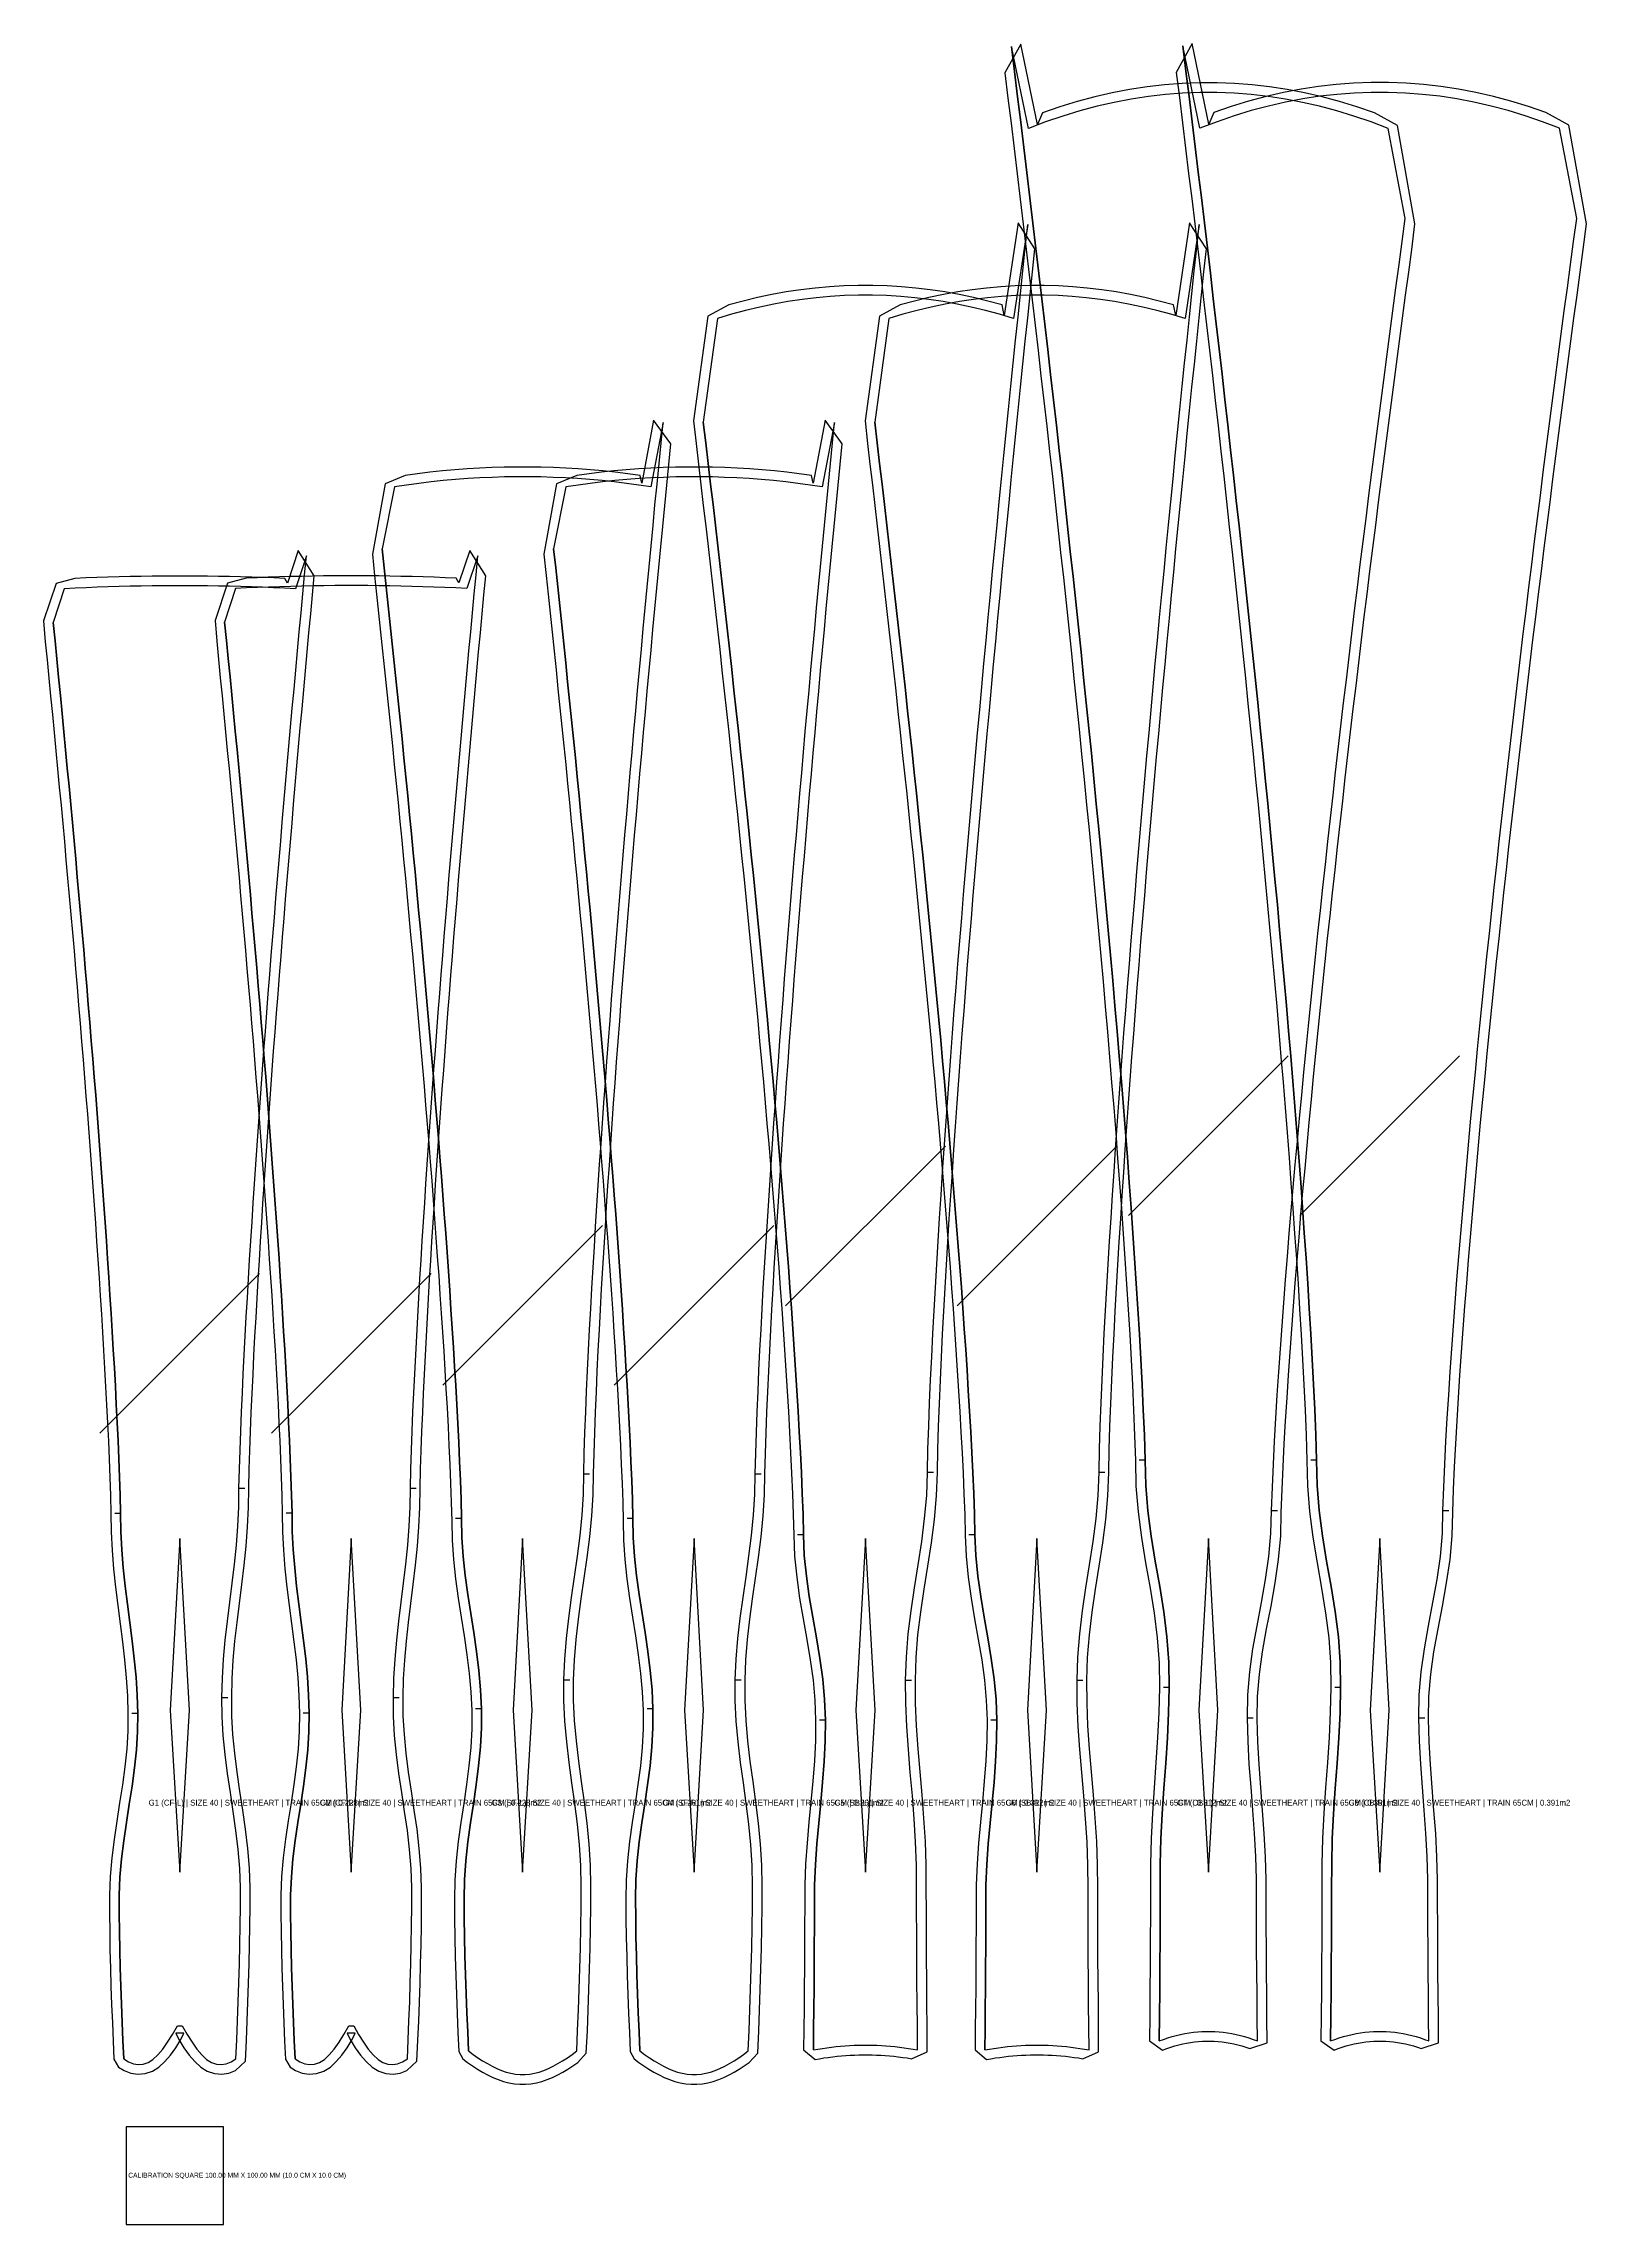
# Model space of a CAD drawing. Header units: millimetres. Extents: x -45 to 1539, y 40 to 2279.
import ezdxf

# ---------------------------------------------------------------- set-up
doc = ezdxf.new("R2010")
doc.units = ezdxf.units.MM
for name, color, linetype in [('1_BOUNDARY', 7, 'Continuous'), ('2_SEW', 3, 'Continuous'), ('3_SEAM_EDGE', 5, 'Continuous'), ('4_INTERNAL_DART', 6, 'Continuous'), ('6_TEXT', 2, 'Continuous'), ('7_GRAINLINE', 1, 'Continuous'), ('8_NOTCH', 4, 'Continuous'), ('CALIBRATION_100MM', 1, 'Continuous')]:
    doc.layers.add(name, color=color, linetype=linetype)

msp = doc.modelspace()

# ---------------------------------------------------------------- linework, layer by layer
at = {"layer": '1_BOUNDARY'}
for points in [[(1104.088, 218.982), (1108.331, 220.573), (1112.427, 221.969), (1116.513, 223.222), (1120.593, 224.333), (1124.663, 225.305), (1128.728, 226.135), (1132.786, 226.827), (1136.838, 227.379), (1140.888, 227.793), (1144.933, 228.069), (1148.978, 228.206), (1153.022, 228.206), (1157.067, 228.069), (1161.112, 227.793), (1165.162, 227.379), (1169.214, 226.827), (1173.272, 226.135), (1177.337, 225.305), (1181.407, 224.333), (1185.487, 223.222), (1189.573, 221.969), (1193.669, 220.573), (1211.247, 226.49), (1211.185, 252.046), (1210.962, 275.64), (1210.765, 299.23), (1210.604, 322.815), (1210.488, 346.397), (1210.425, 369.987), (1210.365, 393.712), (1209.716, 417.577), (1208.405, 441.411), (1206.659, 465.137), (1204.77, 488.738), (1203.051, 512.212), (1201.782, 535.581), (1201.17, 558.837), (1201.514, 581.899), (1203.402, 604.883), (1206.639, 628.017), (1210.808, 651.365), (1215.359, 674.956), (1219.674, 698.788), (1223.151, 722.841), (1225.292, 747.03), (1225.912, 770.91), (1226.69, 794.418), (1227.738, 817.928), (1228.957, 841.467), (1230.306, 865.02), (1231.762, 888.58), (1233.311, 912.146), (1234.943, 935.715), (1236.649, 959.288), (1238.423, 982.862), (1240.261, 1006.44), (1242.156, 1030.018), (1244.107, 1053.598), (1246.11, 1077.18), (1248.162, 1100.762), (1250.261, 1124.345), (1252.404, 1147.93), (1254.591, 1171.514), (1256.818, 1195.1), (1259.085, 1218.686), (1261.39, 1242.274), (1263.732, 1265.86), (1266.11, 1289.449), (1268.522, 1313.037), (1270.968, 1336.626), (1273.447, 1360.215), (1275.956, 1383.805), (1278.497, 1407.394), (1281.068, 1430.984), (1283.668, 1454.574), (1286.298, 1478.166), (1288.955, 1501.756), (1291.639, 1525.348), (1294.35, 1548.939), (1297.088, 1572.531), (1299.851, 1596.122), (1302.639, 1619.715), (1305.453, 1643.307), (1308.291, 1666.9), (1311.153, 1690.492), (1314.037, 1714.086), (1316.945, 1737.678), (1319.876, 1761.272), (1322.829, 1784.865), (1325.804, 1808.458), (1328.801, 1832.052), (1331.819, 1855.646), (1334.858, 1879.239), (1337.917, 1902.834), (1340.997, 1926.427), (1344.098, 1950.022), (1347.218, 1973.616), (1350.357, 1997.211), (1353.516, 2020.805), (1356.694, 2044.4), (1359.891, 2067.995), (1363.13, 2094.107), (1345.106, 2195.204), (1321.441, 2208.159), (1303.536, 2214.306), (1285.62, 2219.774), (1267.693, 2224.561), (1249.757, 2228.666), (1231.813, 2232.089), (1213.862, 2234.828), (1195.905, 2236.883), (1177.945, 2238.253), (1159.982, 2238.938), (1142.018, 2238.938), (1124.055, 2238.253), (1106.095, 2236.883), (1088.138, 2234.828), (1070.187, 2232.089), (1052.243, 2228.666), (1034.307, 2224.561), (1016.38, 2219.774), (998.464, 2214.306), (980.559, 2208.159), (975.493, 2196.176), (958.513, 2278.788), (942.094, 2249.247), (945.291, 2223.33), (948.469, 2197.412), (951.628, 2171.495), (954.767, 2145.577), (957.887, 2119.66), (960.988, 2093.743), (964.068, 2067.826), (967.129, 2041.908), (970.168, 2015.992), (973.186, 1990.075), (976.183, 1964.158), (979.158, 1938.242), (982.111, 1912.326), (985.042, 1886.41), (987.95, 1860.493), (990.835, 1834.578), (993.697, 1808.662), (996.535, 1782.746), (999.349, 1756.83), (1002.137, 1730.916), (1004.901, 1705), (1007.639, 1679.085), (1010.35, 1653.17), (1013.035, 1627.257), (1015.692, 1601.342), (1018.322, 1575.428), (1020.921, 1549.514), (1023.493, 1523.601), (1026.034, 1497.688), (1028.544, 1471.775), (1031.023, 1445.863), (1033.469, 1419.951), (1035.881, 1394.039), (1038.259, 1368.127), (1040.602, 1342.217), (1042.907, 1316.306), (1045.174, 1290.396), (1047.402, 1264.486), (1049.589, 1238.578), (1051.732, 1212.67), (1053.832, 1186.762), (1055.883, 1160.856), (1057.887, 1134.951), (1059.838, 1109.047), (1061.734, 1083.143), (1063.572, 1057.241), (1065.346, 1031.343), (1067.053, 1005.445), (1068.685, 979.55), (1070.235, 953.659), (1071.691, 927.773), (1073.04, 901.893), (1074.26, 876.026), (1075.308, 850.187), (1076.088, 824.347), (1076.706, 798.17), (1078.838, 771.709), (1082.304, 745.374), (1086.613, 719.238), (1091.164, 693.324), (1095.34, 667.632), (1098.588, 642.137), (1100.484, 616.775), (1100.83, 591.343), (1100.217, 565.734), (1098.946, 540.022), (1097.225, 514.214), (1095.336, 488.291), (1093.591, 462.254), (1092.283, 436.118), (1091.635, 409.954), (1091.575, 383.918), (1091.512, 358.005), (1091.396, 332.098), (1091.235, 306.189), (1091.038, 280.276), (1090.815, 254.36), (1090.579, 228.437), (1104.088, 218.982)], [(1280.088, 218.982), (1284.331, 220.573), (1288.427, 221.969), (1292.513, 223.222), (1296.593, 224.333), (1300.663, 225.305), (1304.728, 226.135), (1308.786, 226.827), (1312.838, 227.379), (1316.888, 227.793), (1320.933, 228.069), (1324.978, 228.206), (1329.022, 228.206), (1333.067, 228.069), (1337.112, 227.793), (1341.162, 227.379), (1345.214, 226.827), (1349.272, 226.135), (1353.337, 225.305), (1357.407, 224.333), (1361.487, 223.222), (1365.573, 221.969), (1369.669, 220.573), (1387.247, 226.49), (1387.185, 252.046), (1386.962, 275.64), (1386.765, 299.23), (1386.604, 322.815), (1386.488, 346.397), (1386.425, 369.987), (1386.365, 393.712), (1385.716, 417.577), (1384.405, 441.411), (1382.659, 465.137), (1380.77, 488.738), (1379.051, 512.212), (1377.782, 535.581), (1377.17, 558.837), (1377.514, 581.899), (1379.402, 604.883), (1382.639, 628.017), (1386.808, 651.365), (1391.359, 674.956), (1395.674, 698.788), (1399.151, 722.841), (1401.292, 747.03), (1401.912, 770.91), (1402.69, 794.418), (1403.738, 817.928), (1404.957, 841.467), (1406.306, 865.02), (1407.762, 888.58), (1409.311, 912.146), (1410.943, 935.715), (1412.649, 959.288), (1414.423, 982.862), (1416.261, 1006.44), (1418.156, 1030.018), (1420.107, 1053.598), (1422.11, 1077.18), (1424.162, 1100.762), (1426.261, 1124.345), (1428.404, 1147.93), (1430.591, 1171.514), (1432.818, 1195.1), (1435.085, 1218.686), (1437.39, 1242.274), (1439.732, 1265.86), (1442.11, 1289.449), (1444.522, 1313.037), (1446.968, 1336.626), (1449.447, 1360.215), (1451.956, 1383.805), (1454.497, 1407.394), (1457.068, 1430.984), (1459.668, 1454.574), (1462.298, 1478.166), (1464.955, 1501.756), (1467.639, 1525.348), (1470.35, 1548.939), (1473.088, 1572.531), (1475.851, 1596.122), (1478.639, 1619.715), (1481.453, 1643.307), (1484.291, 1666.9), (1487.153, 1690.492), (1490.037, 1714.086), (1492.945, 1737.678), (1495.876, 1761.272), (1498.829, 1784.865), (1501.804, 1808.458), (1504.801, 1832.052), (1507.819, 1855.646), (1510.858, 1879.239), (1513.917, 1902.834), (1516.997, 1926.427), (1520.098, 1950.022), (1523.218, 1973.616), (1526.357, 1997.211), (1529.516, 2020.805), (1532.694, 2044.4), (1535.891, 2067.995), (1539.13, 2094.105), (1521.108, 2195.427), (1497.441, 2208.389), (1479.536, 2214.536), (1461.62, 2220.004), (1443.693, 2224.791), (1425.757, 2228.896), (1407.813, 2232.319), (1389.862, 2235.058), (1371.905, 2237.113), (1353.945, 2238.483), (1335.982, 2239.168), (1318.018, 2239.168), (1300.055, 2238.483), (1282.095, 2237.113), (1264.138, 2235.058), (1246.187, 2232.319), (1228.243, 2228.896), (1210.307, 2224.791), (1192.38, 2220.004), (1174.464, 2214.536), (1156.559, 2208.389), (1151.498, 2196.395), (1134.515, 2279.239), (1118.094, 2249.702), (1121.291, 2223.779), (1124.469, 2197.855), (1127.628, 2171.932), (1130.767, 2146.008), (1133.887, 2120.086), (1136.988, 2094.162), (1140.068, 2068.24), (1143.128, 2042.317), (1146.168, 2016.394), (1149.186, 1990.472), (1152.183, 1964.549), (1155.158, 1938.627), (1158.111, 1912.704), (1161.042, 1886.783), (1163.95, 1860.861), (1166.835, 1834.939), (1169.697, 1809.017), (1172.535, 1783.095), (1175.349, 1757.175), (1178.137, 1731.253), (1180.901, 1705.333), (1183.639, 1679.412), (1186.35, 1653.492), (1189.035, 1627.571), (1191.692, 1601.651), (1194.322, 1575.731), (1196.921, 1549.811), (1199.493, 1523.892), (1202.034, 1497.973), (1204.544, 1472.055), (1207.023, 1446.136), (1209.469, 1420.219), (1211.881, 1394.301), (1214.259, 1368.384), (1216.602, 1342.467), (1218.907, 1316.55), (1221.174, 1290.635), (1223.402, 1264.719), (1225.589, 1238.805), (1227.732, 1212.891), (1229.832, 1186.979), (1231.883, 1161.066), (1233.887, 1135.154), (1235.838, 1109.245), (1237.734, 1083.335), (1239.572, 1057.428), (1241.346, 1031.523), (1243.053, 1005.62), (1244.685, 979.719), (1246.235, 953.823), (1247.691, 927.93), (1249.04, 902.044), (1250.26, 876.172), (1251.308, 850.326), (1252.088, 824.481), (1252.706, 798.298), (1254.838, 771.833), (1258.304, 745.49), (1262.613, 719.349), (1267.164, 693.429), (1271.34, 667.731), (1274.588, 642.23), (1276.484, 616.862), (1276.83, 591.425), (1276.217, 565.809), (1274.946, 540.092), (1273.225, 514.278), (1271.336, 488.35), (1269.591, 462.305), (1268.283, 436.164), (1267.635, 409.995), (1267.575, 383.953), (1267.512, 358.034), (1267.396, 332.121), (1267.235, 306.207), (1267.038, 280.288), (1266.815, 254.366), (1266.579, 228.437), (1280.088, 218.982)], [(747.23, 209.325), (751.807, 210.133), (756.306, 210.855), (760.803, 211.506), (765.298, 212.083), (769.794, 212.588), (774.289, 213.021), (778.782, 213.382), (783.276, 213.67), (787.77, 213.887), (792.262, 214.031), (796.755, 214.103), (801.245, 214.103), (805.738, 214.031), (810.23, 213.887), (814.724, 213.67), (819.218, 213.382), (823.711, 213.021), (828.206, 212.588), (832.702, 212.083), (837.197, 211.506), (841.694, 210.855), (846.193, 210.133), (862.326, 217.275), (862.282, 242.991), (862.066, 266.71), (861.87, 290.424), (861.703, 314.135), (861.572, 337.843), (861.483, 361.55), (861.441, 385.288), (861.286, 409.181), (860.437, 433.182), (858.956, 457.129), (857.048, 480.98), (854.975, 504.719), (853.017, 528.344), (851.437, 551.868), (850.444, 575.315), (850.17, 598.661), (850.947, 621.916), (852.872, 645.199), (855.742, 668.599), (859.252, 692.147), (863.022, 715.862), (866.63, 739.744), (869.672, 763.777), (871.797, 787.932), (872.753, 812.011), (873.158, 835.774), (873.907, 859.393), (874.817, 883.06), (875.842, 906.741), (876.96, 930.43), (878.157, 954.124), (879.422, 977.821), (880.75, 1001.521), (882.133, 1025.224), (883.568, 1048.928), (885.052, 1072.633), (886.581, 1096.339), (888.151, 1120.047), (889.761, 1143.755), (891.41, 1167.465), (893.095, 1191.175), (894.815, 1214.886), (896.568, 1238.596), (898.353, 1262.308), (900.168, 1286.021), (902.013, 1309.733), (903.887, 1333.446), (905.79, 1357.159), (907.719, 1380.873), (909.674, 1404.587), (911.654, 1428.301), (913.66, 1452.016), (915.689, 1475.731), (917.742, 1499.446), (919.818, 1523.161), (921.917, 1546.877), (924.037, 1570.593), (926.179, 1594.309), (928.342, 1618.025), (930.525, 1641.741), (932.73, 1665.457), (934.954, 1689.174), (937.197, 1712.891), (939.459, 1736.608), (941.741, 1760.325), (944.04, 1784.042), (946.357, 1807.76), (948.694, 1831.477), (951.046, 1855.195), (953.416, 1878.913), (955.804, 1902.63), (958.209, 1926.348), (960.629, 1950.066), (963.066, 1973.785), (965.519, 1997.503), (967.988, 2021.221), (970.472, 2044.939), (972.973, 2068.658), (955.676, 2095.056), (941.522, 1999.919), (939.329, 2010.895), (924.576, 2014.892), (909.818, 2018.446), (895.053, 2021.558), (880.285, 2024.226), (865.511, 2026.45), (850.735, 2028.228), (835.956, 2029.563), (821.174, 2030.453), (806.392, 2030.898), (791.608, 2030.898), (776.826, 2030.453), (762.044, 2029.563), (747.265, 2028.228), (732.489, 2026.45), (717.715, 2024.226), (702.947, 2021.558), (688.182, 2018.446), (673.424, 2014.892), (658.671, 2010.895), (637.265, 1999.457), (622.5, 1891.752), (625.042, 1868.479), (627.542, 1847.326), (630.026, 1826.173), (632.495, 1805.021), (634.947, 1783.868), (637.384, 1762.715), (639.804, 1741.563), (642.209, 1720.41), (644.597, 1699.258), (646.967, 1678.107), (649.319, 1656.955), (651.655, 1635.803), (653.972, 1614.651), (656.271, 1593.499), (658.552, 1572.347), (660.814, 1551.196), (663.057, 1530.045), (665.281, 1508.894), (667.485, 1487.743), (669.668, 1466.593), (671.831, 1445.443), (673.973, 1424.293), (676.093, 1403.143), (678.191, 1381.993), (680.267, 1360.843), (682.32, 1339.694), (684.349, 1318.545), (686.355, 1297.397), (688.335, 1276.249), (690.29, 1255.101), (692.219, 1233.953), (694.121, 1212.806), (695.994, 1191.659), (697.839, 1170.513), (699.654, 1149.367), (701.439, 1128.221), (703.192, 1107.077), (704.911, 1085.933), (706.596, 1064.789), (708.245, 1043.646), (709.855, 1022.504), (711.425, 1001.363), (712.953, 980.223), (714.437, 959.085), (715.871, 937.949), (717.255, 916.814), (718.582, 895.682), (719.847, 874.553), (721.043, 853.427), (722.161, 832.307), (723.185, 811.196), (724.095, 790.101), (724.843, 769.061), (725.248, 747.857), (726.208, 726.3), (728.343, 704.659), (731.394, 683.156), (735.008, 661.821), (738.777, 640.673), (742.281, 619.708), (745.142, 598.911), (747.057, 578.245), (747.83, 557.612), (747.557, 536.877), (746.567, 516.026), (744.99, 495.091), (743.034, 474.043), (740.961, 452.867), (739.05, 431.566), (737.566, 410.157), (736.715, 388.687), (736.559, 367.339), (736.517, 346.164), (736.428, 325.025), (736.297, 303.883), (736.13, 282.739), (735.934, 261.59), (735.719, 240.437), (735.493, 219.28), (747.23, 209.325)], [(923.23, 209.325), (927.807, 210.133), (932.306, 210.855), (936.803, 211.506), (941.298, 212.083), (945.794, 212.588), (950.289, 213.021), (954.782, 213.382), (959.276, 213.67), (963.77, 213.887), (968.262, 214.031), (972.755, 214.103), (977.245, 214.103), (981.738, 214.031), (986.23, 213.887), (990.724, 213.67), (995.218, 213.382), (999.711, 213.021), (1004.206, 212.588), (1008.702, 212.083), (1013.197, 211.506), (1017.694, 210.855), (1022.193, 210.133), (1038.326, 217.275), (1038.282, 242.991), (1038.066, 266.71), (1037.87, 290.424), (1037.703, 314.135), (1037.572, 337.843), (1037.483, 361.55), (1037.441, 385.288), (1037.286, 409.181), (1036.437, 433.182), (1034.956, 457.129), (1033.048, 480.98), (1030.975, 504.719), (1029.017, 528.344), (1027.437, 551.868), (1026.444, 575.315), (1026.17, 598.661), (1026.947, 621.916), (1028.872, 645.199), (1031.742, 668.599), (1035.252, 692.147), (1039.022, 715.862), (1042.63, 739.744), (1045.672, 763.777), (1047.797, 787.932), (1048.753, 812.011), (1049.158, 835.774), (1049.907, 859.393), (1050.817, 883.06), (1051.842, 906.741), (1052.96, 930.43), (1054.157, 954.124), (1055.422, 977.821), (1056.75, 1001.521), (1058.133, 1025.224), (1059.568, 1048.928), (1061.052, 1072.633), (1062.581, 1096.339), (1064.151, 1120.047), (1065.761, 1143.755), (1067.41, 1167.465), (1069.095, 1191.175), (1070.815, 1214.886), (1072.568, 1238.596), (1074.353, 1262.308), (1076.168, 1286.021), (1078.013, 1309.733), (1079.887, 1333.446), (1081.79, 1357.159), (1083.719, 1380.873), (1085.674, 1404.587), (1087.654, 1428.301), (1089.66, 1452.016), (1091.689, 1475.731), (1093.742, 1499.446), (1095.818, 1523.161), (1097.917, 1546.877), (1100.037, 1570.593), (1102.179, 1594.309), (1104.342, 1618.025), (1106.525, 1641.741), (1108.73, 1665.457), (1110.954, 1689.174), (1113.197, 1712.891), (1115.459, 1736.608), (1117.741, 1760.325), (1120.04, 1784.042), (1122.357, 1807.76), (1124.694, 1831.477), (1127.046, 1855.195), (1129.416, 1878.913), (1131.804, 1902.63), (1134.209, 1926.348), (1136.629, 1950.066), (1139.066, 1973.785), (1141.519, 1997.503), (1143.988, 2021.221), (1146.472, 2044.939), (1148.973, 2068.658), (1131.676, 2095.056), (1117.522, 1999.919), (1115.329, 2010.895), (1100.576, 2014.892), (1085.818, 2018.446), (1071.053, 2021.558), (1056.285, 2024.226), (1041.511, 2026.45), (1026.735, 2028.228), (1011.956, 2029.563), (997.174, 2030.453), (982.392, 2030.898), (967.608, 2030.898), (952.826, 2030.453), (938.044, 2029.563), (923.265, 2028.228), (908.489, 2026.45), (893.715, 2024.226), (878.947, 2021.558), (864.182, 2018.446), (849.424, 2014.892), (834.671, 2010.895), (813.265, 1999.457), (798.5, 1891.752), (801.042, 1868.479), (803.542, 1847.326), (806.026, 1826.173), (808.495, 1805.021), (810.947, 1783.868), (813.384, 1762.715), (815.804, 1741.563), (818.209, 1720.41), (820.597, 1699.258), (822.967, 1678.107), (825.319, 1656.955), (827.655, 1635.803), (829.972, 1614.651), (832.271, 1593.499), (834.552, 1572.347), (836.814, 1551.196), (839.057, 1530.045), (841.281, 1508.894), (843.485, 1487.743), (845.668, 1466.593), (847.831, 1445.443), (849.973, 1424.293), (852.093, 1403.143), (854.191, 1381.993), (856.267, 1360.843), (858.32, 1339.694), (860.349, 1318.545), (862.355, 1297.397), (864.335, 1276.249), (866.29, 1255.101), (868.219, 1233.953), (870.121, 1212.806), (871.994, 1191.659), (873.839, 1170.513), (875.654, 1149.367), (877.439, 1128.221), (879.192, 1107.077), (880.911, 1085.933), (882.596, 1064.789), (884.245, 1043.646), (885.855, 1022.504), (887.425, 1001.363), (888.953, 980.223), (890.437, 959.085), (891.871, 937.949), (893.255, 916.814), (894.582, 895.682), (895.847, 874.553), (897.043, 853.427), (898.161, 832.307), (899.185, 811.196), (900.095, 790.101), (900.843, 769.061), (901.248, 747.857), (902.208, 726.3), (904.343, 704.659), (907.394, 683.156), (911.008, 661.821), (914.777, 640.673), (918.281, 619.708), (921.142, 598.911), (923.057, 578.245), (923.83, 557.612), (923.557, 536.877), (922.567, 516.026), (920.99, 495.091), (919.034, 474.043), (916.961, 452.867), (915.05, 431.566), (913.566, 410.157), (912.715, 388.687), (912.559, 367.339), (912.517, 346.164), (912.428, 325.025), (912.297, 303.883), (912.13, 282.739), (911.934, 261.59), (911.719, 240.437), (911.493, 219.28), (923.23, 209.325)], [(385.526, 209.996), (390.449, 206.392), (395.489, 202.873), (400.59, 199.525), (405.759, 196.391), (411.004, 193.513), (416.329, 190.935), (421.74, 188.698), (427.237, 186.842), (432.816, 185.408), (438.46, 184.431), (444.148, 183.935), (449.852, 183.935), (455.54, 184.431), (461.184, 185.408), (466.763, 186.842), (472.26, 188.698), (477.671, 190.935), (482.996, 193.513), (488.241, 196.391), (493.41, 199.525), (498.511, 202.873), (503.551, 206.392), (512.311, 215.822), (513.409, 238.838), (514.23, 260.028), (514.989, 281.231), (515.659, 302.448), (516.213, 323.674), (516.634, 344.91), (516.902, 366.152), (517.009, 387.466), (516.647, 408.965), (515.329, 430.543), (513.198, 452.032), (510.501, 473.396), (507.546, 494.616), (504.661, 515.687), (502.163, 536.617), (500.322, 557.431), (499.331, 578.169), (499.287, 598.888), (500.16, 619.637), (501.868, 640.446), (504.263, 661.346), (507.134, 682.359), (510.227, 703.498), (513.26, 724.765), (515.954, 746.152), (518.057, 767.641), (519.369, 789.199), (519.785, 810.556), (520.27, 831.658), (520.957, 852.75), (521.764, 873.869), (522.66, 894.998), (523.632, 916.134), (524.665, 937.274), (525.756, 958.417), (526.898, 979.562), (528.086, 1000.709), (529.316, 1021.858), (530.585, 1043.008), (531.893, 1064.159), (533.235, 1085.311), (534.611, 1106.464), (536.018, 1127.617), (537.457, 1148.771), (538.924, 1169.926), (540.418, 1191.081), (541.939, 1212.237), (543.486, 1233.393), (545.058, 1254.549), (546.654, 1275.706), (548.273, 1296.864), (549.915, 1318.021), (551.579, 1339.179), (553.264, 1360.337), (554.97, 1381.496), (556.697, 1402.654), (558.443, 1423.813), (560.209, 1444.972), (561.993, 1466.132), (563.796, 1487.291), (565.617, 1508.45), (567.456, 1529.61), (569.311, 1550.77), (571.185, 1571.93), (573.075, 1593.09), (574.981, 1614.251), (576.904, 1635.412), (578.841, 1656.572), (580.795, 1677.733), (582.764, 1698.894), (584.748, 1720.055), (586.746, 1741.216), (588.76, 1762.377), (590.788, 1783.539), (592.829, 1804.7), (594.886, 1825.862), (596.955, 1847.024), (599.038, 1868.185), (581.441, 1892.593), (569.328, 1827.734), (567.517, 1835.881), (554.833, 1837.591), (542.149, 1839.111), (529.464, 1840.441), (516.778, 1841.581), (504.092, 1842.531), (491.406, 1843.291), (478.718, 1843.862), (466.031, 1844.241), (453.344, 1844.432), (440.656, 1844.432), (427.969, 1844.241), (415.282, 1843.862), (402.594, 1843.291), (389.908, 1842.531), (377.222, 1841.581), (364.536, 1840.441), (351.851, 1839.111), (339.167, 1837.591), (326.483, 1835.881), (305.907, 1827.382), (292.884, 1754.893), (294.971, 1733.23), (297.054, 1713.798), (299.123, 1694.365), (301.179, 1674.933), (303.22, 1655.502), (305.249, 1636.071), (307.262, 1616.639), (309.26, 1597.208), (311.244, 1577.776), (313.213, 1558.345), (315.167, 1538.914), (317.104, 1519.483), (319.026, 1500.052), (320.932, 1480.621), (322.823, 1461.19), (324.696, 1441.76), (326.551, 1422.331), (328.39, 1402.9), (330.211, 1383.471), (332.013, 1364.041), (333.797, 1344.611), (335.564, 1325.182), (337.31, 1305.753), (339.036, 1286.324), (340.742, 1266.896), (342.427, 1247.467), (344.091, 1228.039), (345.732, 1208.612), (347.351, 1189.185), (348.947, 1169.758), (350.519, 1150.332), (352.066, 1130.906), (353.587, 1111.48), (355.081, 1092.055), (356.548, 1072.63), (357.986, 1053.207), (359.393, 1033.783), (360.768, 1014.361), (362.11, 994.939), (363.418, 975.52), (364.688, 956.101), (365.917, 936.683), (367.105, 917.266), (368.246, 897.852), (369.337, 878.441), (370.37, 859.032), (371.342, 839.628), (372.238, 820.231), (373.044, 800.846), (373.731, 781.49), (374.216, 762.123), (374.633, 742.478), (375.949, 722.615), (378.057, 702.827), (380.756, 683.151), (383.791, 663.605), (386.884, 644.197), (389.751, 624.926), (392.141, 605.778), (393.844, 586.729), (394.713, 567.747), (394.67, 548.797), (393.682, 529.827), (391.846, 510.772), (389.354, 491.591), (386.471, 472.257), (383.515, 452.762), (380.814, 433.111), (378.677, 413.323), (377.354, 393.438), (376.991, 373.639), (377.098, 354.04), (377.367, 334.521), (377.787, 315.009), (378.342, 295.506), (379.012, 276.014), (379.771, 256.536), (380.592, 237.074), (381.444, 217.627), (385.526, 209.996)], [(561.526, 209.996), (566.449, 206.392), (571.489, 202.873), (576.59, 199.525), (581.759, 196.391), (587.004, 193.513), (592.329, 190.935), (597.74, 188.698), (603.237, 186.842), (608.816, 185.408), (614.46, 184.431), (620.148, 183.935), (625.852, 183.935), (631.54, 184.431), (637.184, 185.408), (642.763, 186.842), (648.26, 188.698), (653.671, 190.935), (658.996, 193.513), (664.241, 196.391), (669.41, 199.525), (674.511, 202.873), (679.551, 206.392), (688.311, 215.822), (689.409, 238.838), (690.23, 260.028), (690.989, 281.231), (691.659, 302.448), (692.213, 323.674), (692.634, 344.91), (692.902, 366.152), (693.009, 387.466), (692.647, 408.965), (691.329, 430.543), (689.198, 452.032), (686.501, 473.396), (683.546, 494.616), (680.661, 515.687), (678.163, 536.617), (676.322, 557.431), (675.331, 578.169), (675.287, 598.888), (676.16, 619.637), (677.868, 640.446), (680.263, 661.346), (683.134, 682.359), (686.227, 703.498), (689.26, 724.765), (691.954, 746.152), (694.057, 767.641), (695.369, 789.199), (695.785, 810.556), (696.27, 831.658), (696.957, 852.75), (697.764, 873.869), (698.66, 894.998), (699.632, 916.134), (700.665, 937.274), (701.756, 958.417), (702.898, 979.562), (704.086, 1000.709), (705.316, 1021.858), (706.585, 1043.008), (707.893, 1064.159), (709.235, 1085.311), (710.611, 1106.464), (712.018, 1127.617), (713.457, 1148.771), (714.924, 1169.926), (716.418, 1191.081), (717.939, 1212.237), (719.486, 1233.393), (721.058, 1254.549), (722.654, 1275.706), (724.273, 1296.864), (725.915, 1318.021), (727.579, 1339.179), (729.264, 1360.337), (730.97, 1381.496), (732.697, 1402.654), (734.443, 1423.813), (736.209, 1444.972), (737.993, 1466.132), (739.796, 1487.291), (741.617, 1508.45), (743.456, 1529.61), (745.311, 1550.77), (747.185, 1571.93), (749.075, 1593.09), (750.981, 1614.251), (752.904, 1635.412), (754.841, 1656.572), (756.795, 1677.733), (758.764, 1698.894), (760.748, 1720.055), (762.746, 1741.216), (764.76, 1762.377), (766.788, 1783.539), (768.829, 1804.7), (770.886, 1825.862), (772.955, 1847.024), (775.038, 1868.185), (757.441, 1892.593), (745.328, 1827.734), (743.517, 1835.881), (730.833, 1837.591), (718.149, 1839.111), (705.464, 1840.441), (692.778, 1841.581), (680.092, 1842.531), (667.406, 1843.291), (654.718, 1843.862), (642.031, 1844.241), (629.344, 1844.432), (616.656, 1844.432), (603.969, 1844.241), (591.282, 1843.862), (578.594, 1843.291), (565.908, 1842.531), (553.222, 1841.581), (540.536, 1840.441), (527.851, 1839.111), (515.167, 1837.591), (502.483, 1835.881), (481.907, 1827.382), (468.884, 1754.893), (470.971, 1733.23), (473.054, 1713.798), (475.123, 1694.365), (477.179, 1674.933), (479.22, 1655.502), (481.249, 1636.071), (483.262, 1616.639), (485.26, 1597.208), (487.244, 1577.776), (489.213, 1558.345), (491.167, 1538.914), (493.104, 1519.483), (495.026, 1500.052), (496.932, 1480.621), (498.823, 1461.19), (500.696, 1441.76), (502.551, 1422.331), (504.39, 1402.9), (506.211, 1383.471), (508.013, 1364.041), (509.797, 1344.611), (511.564, 1325.182), (513.31, 1305.753), (515.036, 1286.324), (516.742, 1266.896), (518.427, 1247.467), (520.091, 1228.039), (521.732, 1208.612), (523.351, 1189.185), (524.947, 1169.758), (526.519, 1150.332), (528.066, 1130.906), (529.587, 1111.48), (531.081, 1092.055), (532.548, 1072.63), (533.986, 1053.207), (535.393, 1033.783), (536.768, 1014.361), (538.11, 994.939), (539.418, 975.52), (540.688, 956.101), (541.917, 936.683), (543.105, 917.266), (544.246, 897.852), (545.337, 878.441), (546.37, 859.032), (547.342, 839.628), (548.238, 820.231), (549.044, 800.846), (549.731, 781.49), (550.216, 762.123), (550.633, 742.478), (551.949, 722.615), (554.057, 702.827), (556.756, 683.151), (559.791, 663.605), (562.884, 644.197), (565.751, 624.926), (568.141, 605.778), (569.844, 586.729), (570.713, 567.747), (570.67, 548.797), (569.682, 529.827), (567.846, 510.772), (565.354, 491.591), (562.471, 472.257), (559.515, 452.762), (556.814, 433.111), (554.677, 413.323), (553.354, 393.438), (552.991, 373.639), (553.098, 354.04), (553.367, 334.521), (553.787, 315.009), (554.342, 295.506), (555.012, 276.014), (555.771, 256.536), (556.592, 237.074), (557.444, 217.627), (561.526, 209.996)], [(32.192, 201.449), (37.923, 198.014), (44.694, 195.372), (51.949, 194.159), (59.506, 194.76), (66.827, 197.306), (73.546, 201.527), (79.671, 207.093), (85.372, 213.785), (90.805, 221.442), (96.07, 229.879), (99.071, 236.219), (90.929, 236.219), (93.93, 229.879), (99.195, 221.442), (104.628, 213.785), (110.329, 207.093), (116.454, 201.527), (123.173, 197.306), (130.494, 194.76), (138.051, 194.159), (145.306, 195.372), (152.077, 198.014), (162.305, 207.496), (163.442, 229.119), (164.243, 248.674), (164.992, 268.241), (165.664, 287.821), (166.238, 307.411), (166.693, 327.01), (167.016, 346.615), (167.196, 366.233), (167.192, 386), (166.448, 405.938), (164.837, 425.866), (162.525, 445.694), (159.75, 465.399), (156.785, 484.965), (153.922, 504.39), (151.435, 523.683), (149.557, 542.864), (148.462, 561.97), (148.243, 581.082), (148.765, 600.257), (149.933, 619.482), (151.656, 638.769), (153.803, 658.136), (156.206, 677.596), (158.675, 697.153), (161.012, 716.805), (163.028, 736.546), (164.558, 756.358), (165.473, 776.208), (165.752, 795.855), (166.213, 815.299), (166.84, 834.765), (167.57, 854.253), (168.38, 873.752), (169.254, 893.255), (170.184, 912.763), (171.165, 932.274), (172.19, 951.787), (173.256, 971.302), (174.36, 990.817), (175.499, 1010.335), (176.673, 1029.853), (177.876, 1049.373), (179.11, 1068.893), (180.372, 1088.413), (181.66, 1107.935), (182.975, 1127.457), (184.314, 1146.98), (185.677, 1166.502), (187.062, 1186.025), (188.472, 1205.549), (189.901, 1225.074), (191.351, 1244.598), (192.822, 1264.122), (194.313, 1283.647), (195.822, 1303.173), (197.35, 1322.698), (198.895, 1342.224), (200.46, 1361.749), (202.041, 1381.276), (203.638, 1400.802), (205.253, 1420.329), (206.883, 1439.855), (208.53, 1459.382), (210.192, 1478.909), (211.869, 1498.437), (213.56, 1517.964), (215.268, 1537.491), (216.988, 1557.019), (218.723, 1576.546), (220.473, 1596.074), (222.235, 1615.603), (224.012, 1635.13), (225.8, 1654.658), (227.602, 1674.187), (229.418, 1693.715), (231.245, 1713.243), (233.086, 1732.772), (216.668, 1758.803), (205.419, 1725.201), (202.828, 1730.093), (191.478, 1730.578), (180.128, 1731.009), (168.778, 1731.386), (157.427, 1731.71), (146.077, 1731.979), (134.726, 1732.195), (123.376, 1732.355), (112.025, 1732.464), (100.674, 1732.517), (89.326, 1732.517), (77.975, 1732.464), (66.624, 1732.355), (55.274, 1732.195), (43.923, 1731.979), (32.573, 1731.71), (21.222, 1731.386), (9.872, 1731.009), (-1.478, 1730.578), (-12.828, 1730.093), (-32.108, 1724.948), (-44.831, 1686.443), (-43.081, 1665.052), (-41.241, 1646.392), (-39.414, 1627.732), (-37.598, 1609.07), (-35.796, 1590.41), (-34.008, 1571.75), (-32.231, 1553.09), (-30.469, 1534.43), (-28.72, 1515.77), (-26.984, 1497.111), (-25.264, 1478.45), (-23.557, 1459.791), (-21.866, 1441.132), (-20.188, 1422.473), (-18.527, 1403.814), (-16.88, 1385.155), (-15.249, 1366.497), (-13.635, 1347.838), (-12.038, 1329.179), (-10.457, 1310.521), (-8.892, 1291.864), (-7.347, 1273.206), (-5.819, 1254.549), (-4.31, 1235.892), (-2.82, 1217.235), (-1.348, 1198.577), (0.102, 1179.922), (1.531, 1161.265), (2.94, 1142.61), (4.325, 1123.955), (5.688, 1105.301), (7.027, 1086.646), (8.342, 1067.992), (9.63, 1049.339), (10.892, 1030.686), (12.126, 1012.035), (13.329, 993.384), (14.502, 974.734), (15.642, 956.086), (16.746, 937.437), (17.812, 918.791), (18.836, 900.147), (19.817, 881.505), (20.747, 862.867), (21.621, 844.232), (22.431, 825.603), (23.161, 806.984), (23.787, 788.389), (24.248, 769.816), (24.527, 751.032), (25.444, 732.036), (26.976, 713.079), (28.993, 694.197), (31.332, 675.405), (33.801, 656.715), (36.203, 638.127), (38.348, 619.635), (40.07, 601.227), (41.236, 582.883), (41.757, 564.594), (41.538, 546.369), (40.446, 528.15), (38.571, 509.852), (36.087, 491.437), (33.225, 472.885), (30.26, 454.185), (27.483, 435.341), (25.168, 416.367), (23.554, 397.288), (22.808, 378.2), (22.804, 359.29), (22.984, 340.536), (23.307, 321.795), (23.763, 303.061), (24.337, 284.337), (25.008, 265.621), (25.758, 246.92), (26.558, 228.232), (27.386, 209.557), (32.192, 201.449)], [(208.192, 201.449), (213.923, 198.014), (220.694, 195.372), (227.949, 194.159), (235.506, 194.76), (242.827, 197.306), (249.546, 201.527), (255.671, 207.093), (261.372, 213.785), (266.805, 221.442), (272.07, 229.879), (275.071, 236.219), (266.929, 236.219), (269.93, 229.879), (275.195, 221.442), (280.628, 213.785), (286.329, 207.093), (292.454, 201.527), (299.173, 197.306), (306.494, 194.76), (314.051, 194.159), (321.306, 195.372), (328.077, 198.014), (338.305, 207.496), (339.442, 229.119), (340.243, 248.674), (340.992, 268.241), (341.664, 287.821), (342.238, 307.411), (342.693, 327.01), (343.016, 346.615), (343.196, 366.233), (343.192, 386), (342.448, 405.938), (340.837, 425.866), (338.525, 445.694), (335.75, 465.399), (332.785, 484.965), (329.922, 504.39), (327.435, 523.683), (325.557, 542.864), (324.462, 561.97), (324.243, 581.082), (324.765, 600.257), (325.933, 619.482), (327.656, 638.769), (329.803, 658.136), (332.206, 677.596), (334.675, 697.153), (337.012, 716.805), (339.028, 736.546), (340.558, 756.358), (341.473, 776.208), (341.752, 795.855), (342.213, 815.299), (342.84, 834.765), (343.57, 854.253), (344.38, 873.752), (345.254, 893.255), (346.184, 912.763), (347.165, 932.274), (348.19, 951.787), (349.256, 971.302), (350.36, 990.817), (351.499, 1010.335), (352.673, 1029.853), (353.876, 1049.373), (355.11, 1068.893), (356.372, 1088.413), (357.66, 1107.935), (358.975, 1127.457), (360.314, 1146.98), (361.677, 1166.502), (363.062, 1186.025), (364.472, 1205.549), (365.901, 1225.074), (367.351, 1244.598), (368.822, 1264.122), (370.313, 1283.647), (371.822, 1303.173), (373.35, 1322.698), (374.895, 1342.224), (376.46, 1361.749), (378.041, 1381.276), (379.638, 1400.802), (381.253, 1420.329), (382.883, 1439.855), (384.53, 1459.382), (386.192, 1478.909), (387.869, 1498.437), (389.56, 1517.964), (391.268, 1537.491), (392.988, 1557.019), (394.723, 1576.546), (396.473, 1596.074), (398.235, 1615.603), (400.012, 1635.13), (401.8, 1654.658), (403.602, 1674.187), (405.418, 1693.715), (407.245, 1713.243), (409.086, 1732.772), (392.71, 1758.866), (381.437, 1725.457), (378.828, 1730.323), (367.478, 1730.808), (356.128, 1731.239), (344.778, 1731.616), (333.427, 1731.94), (322.077, 1732.209), (310.726, 1732.425), (299.376, 1732.585), (288.025, 1732.694), (276.674, 1732.747), (265.326, 1732.747), (253.975, 1732.694), (242.624, 1732.585), (231.274, 1732.425), (219.923, 1732.209), (208.573, 1731.94), (197.222, 1731.616), (185.872, 1731.239), (174.522, 1730.808), (163.172, 1730.323), (143.908, 1725.203), (131.171, 1686.91), (132.919, 1665.507), (134.759, 1646.84), (136.586, 1628.174), (138.402, 1609.507), (140.204, 1590.842), (141.992, 1572.175), (143.769, 1553.509), (145.531, 1534.843), (147.28, 1516.178), (149.016, 1497.512), (150.736, 1478.847), (152.443, 1460.181), (154.134, 1441.516), (155.812, 1422.852), (157.473, 1404.187), (159.12, 1385.522), (160.751, 1366.858), (162.365, 1348.194), (163.962, 1329.53), (165.543, 1310.865), (167.108, 1292.202), (168.653, 1273.538), (170.181, 1254.875), (171.69, 1236.212), (173.18, 1217.549), (174.651, 1198.887), (176.102, 1180.225), (177.531, 1161.563), (178.94, 1142.901), (180.325, 1124.241), (181.688, 1105.58), (183.027, 1086.92), (184.342, 1068.26), (185.63, 1049.601), (186.892, 1030.943), (188.126, 1012.285), (189.329, 993.629), (190.502, 974.972), (191.642, 956.318), (192.746, 937.665), (193.812, 919.013), (194.836, 900.363), (195.817, 881.715), (196.747, 863.071), (197.621, 844.43), (198.431, 825.795), (199.161, 807.171), (199.787, 788.57), (200.248, 769.991), (200.527, 751.201), (201.444, 732.199), (202.976, 713.236), (204.993, 694.348), (207.332, 675.552), (209.801, 656.856), (212.203, 638.262), (214.348, 619.764), (216.07, 601.35), (217.236, 582.999), (217.757, 564.704), (217.538, 546.473), (216.446, 528.249), (214.571, 509.945), (212.087, 491.524), (209.225, 472.966), (206.26, 454.261), (203.482, 435.411), (201.168, 416.431), (199.554, 397.347), (198.808, 378.253), (198.804, 359.337), (198.984, 340.577), (199.307, 321.83), (199.763, 303.09), (200.337, 284.36), (201.008, 265.64), (201.758, 246.932), (202.558, 228.238), (203.386, 209.558), (208.192, 201.449)]]:
    msp.add_lwpolyline(points, close=True, dxfattribs=at)
at = {"layer": '2_SEW'}
for points in [[(1100.579, 228.346), (1104.963, 229.989), (1109.348, 231.483), (1113.732, 232.827), (1118.117, 234.022), (1122.501, 235.068), (1126.886, 235.964), (1131.27, 236.711), (1135.654, 237.309), (1140.039, 237.757), (1144.423, 238.056), (1148.808, 238.205), (1153.192, 238.205), (1157.577, 238.056), (1161.961, 237.757), (1166.346, 237.309), (1170.73, 236.711), (1175.114, 235.964), (1179.499, 235.068), (1183.883, 234.022), (1188.268, 232.827), (1192.652, 231.483), (1197.037, 229.989), (1201.421, 228.346), (1201.185, 252.0337), (1200.962, 275.7204), (1200.765, 299.4081), (1200.604, 323.0948), (1200.488, 346.7825), (1200.425, 370.4694), (1200.366, 394.157), (1199.724, 417.8438), (1198.426, 441.5314), (1196.688, 465.2182), (1194.799, 488.9059), (1193.071, 512.5926), (1191.79, 536.2803), (1191.17, 559.9669), (1191.526, 583.6547), (1193.463, 607.3414), (1196.763, 631.0292), (1200.976, 654.7159), (1205.529, 678.4036), (1209.804, 702.0903), (1213.218, 725.7781), (1215.308, 749.4647), (1215.916, 773.1525), (1216.698, 796.8391), (1217.75, 820.5269), (1218.972, 844.2136), (1220.324, 867.9013), (1221.782, 891.5881), (1223.334, 915.2757), (1224.968, 938.9625), (1226.676, 962.6502), (1228.452, 986.3369), (1230.292, 1010.0246), (1232.189, 1033.7113), (1234.142, 1057.399), (1236.147, 1081.0858), (1238.2, 1104.7734), (1240.301, 1128.4603), (1242.446, 1152.1479), (1244.634, 1175.8347), (1246.863, 1199.5224), (1249.132, 1223.209), (1251.438, 1246.8968), (1253.782, 1270.5834), (1256.161, 1294.2712), (1258.575, 1317.9579), (1261.022, 1341.6456), (1263.502, 1365.3323), (1266.013, 1389.0201), (1268.555, 1412.7068), (1271.128, 1436.3946), (1273.729, 1460.0812), (1276.36, 1483.769), (1279.018, 1507.4556), (1281.704, 1531.1433), (1284.416, 1554.8301), (1287.155, 1578.5177), (1289.92, 1602.2045), (1292.709, 1625.8921), (1295.524, 1649.579), (1298.363, 1673.2667), (1301.226, 1696.9534), (1304.112, 1720.6411), (1307.021, 1744.3278), (1309.953, 1768.0155), (1312.907, 1791.7023), (1315.883, 1815.3899), (1318.881, 1839.0766), (1321.9, 1862.7643), (1324.94, 1886.451), (1328.001, 1910.1389), (1331.082, 1933.8255), (1334.184, 1957.5133), (1337.305, 1981.1999), (1340.445, 2004.8877), (1343.605, 2028.5744), (1346.784, 2052.2621), (1349.982, 2075.9488), (1353.198, 2099.6365), (1335.616, 2192.05), (1318.034, 2198.757), (1300.451, 2204.794), (1282.869, 2210.16), (1265.286, 2214.855), (1247.704, 2218.879), (1230.121, 2222.233), (1212.539, 2224.916), (1194.956, 2226.928), (1177.374, 2228.269), (1159.791, 2228.94), (1142.209, 2228.94), (1124.626, 2228.269), (1107.044, 2226.928), (1089.461, 2224.916), (1071.879, 2222.233), (1054.296, 2218.879), (1036.714, 2214.855), (1019.131, 2210.16), (1001.549, 2204.794), (983.966, 2198.757), (966.384, 2192.05), (948.802, 2276.4), (952.018, 2250.475), (955.216, 2224.551), (958.395, 2198.626), (961.555, 2172.701), (964.695, 2146.776), (967.816, 2120.852), (970.918, 2094.927), (973.999, 2069.002), (977.06, 2043.077), (980.1, 2017.153), (983.119, 1991.228), (986.117, 1965.303), (989.093, 1939.378), (992.047, 1913.454), (994.979, 1887.529), (997.888, 1861.604), (1000.774, 1835.68), (1003.637, 1809.755), (1006.476, 1783.83), (1009.291, 1757.905), (1012.08, 1731.981), (1014.845, 1706.056), (1017.584, 1680.131), (1020.296, 1654.206), (1022.982, 1628.282), (1025.64, 1602.357), (1028.271, 1576.432), (1030.872, 1550.507), (1033.445, 1524.583), (1035.987, 1498.658), (1038.498, 1472.733), (1040.978, 1446.809), (1043.425, 1420.884), (1045.839, 1394.959), (1048.218, 1369.034), (1050.562, 1343.11), (1052.868, 1317.185), (1055.137, 1291.26), (1057.366, 1265.335), (1059.554, 1239.411), (1061.699, 1213.486), (1063.8, 1187.561), (1065.853, 1161.636), (1067.858, 1135.712), (1069.811, 1109.787), (1071.708, 1083.862), (1073.548, 1057.937), (1075.324, 1032.013), (1077.032, 1006.088), (1078.666, 980.163), (1080.218, 954.239), (1081.676, 928.314), (1083.028, 902.389), (1084.25, 876.464), (1085.302, 850.54), (1086.084, 824.615), (1086.692, 798.69), (1088.782, 772.765), (1092.196, 746.841), (1096.471, 720.916), (1101.024, 694.991), (1105.237, 669.066), (1108.537, 643.142), (1110.474, 617.217), (1110.83, 591.292), (1110.21, 565.368), (1108.929, 539.443), (1107.201, 513.518), (1105.312, 487.593), (1103.574, 461.669), (1102.276, 435.744), (1101.634, 409.819), (1101.575, 383.894), (1101.512, 357.97), (1101.396, 332.045), (1101.235, 306.12), (1101.038, 280.195), (1100.815, 254.271), (1100.579, 228.346), (1100.579, 228.346)], [(1276.579, 228.346), (1280.963, 229.989), (1285.348, 231.483), (1289.732, 232.827), (1294.117, 234.022), (1298.501, 235.068), (1302.886, 235.964), (1307.27, 236.711), (1311.654, 237.309), (1316.039, 237.757), (1320.423, 238.056), (1324.808, 238.205), (1329.192, 238.205), (1333.577, 238.056), (1337.961, 237.757), (1342.346, 237.309), (1346.73, 236.711), (1351.114, 235.964), (1355.499, 235.068), (1359.883, 234.022), (1364.268, 232.827), (1368.652, 231.483), (1373.037, 229.989), (1377.421, 228.346), (1377.185, 252.0337), (1376.962, 275.7204), (1376.765, 299.4081), (1376.604, 323.0948), (1376.488, 346.7825), (1376.425, 370.4694), (1376.366, 394.157), (1375.724, 417.8438), (1374.426, 441.5314), (1372.688, 465.2182), (1370.799, 488.9059), (1369.071, 512.5926), (1367.79, 536.2803), (1367.17, 559.9669), (1367.526, 583.6547), (1369.463, 607.3414), (1372.763, 631.0292), (1376.976, 654.7159), (1381.529, 678.4036), (1385.804, 702.0903), (1389.218, 725.7781), (1391.308, 749.4647), (1391.916, 773.1525), (1392.698, 796.8391), (1393.75, 820.5269), (1394.972, 844.2136), (1396.324, 867.9013), (1397.782, 891.5881), (1399.334, 915.2757), (1400.968, 938.9625), (1402.676, 962.6502), (1404.452, 986.3369), (1406.292, 1010.0246), (1408.189, 1033.7113), (1410.142, 1057.399), (1412.147, 1081.0858), (1414.2, 1104.7734), (1416.301, 1128.4603), (1418.446, 1152.1479), (1420.634, 1175.8347), (1422.863, 1199.5224), (1425.132, 1223.209), (1427.438, 1246.8968), (1429.782, 1270.5834), (1432.161, 1294.2712), (1434.575, 1317.9579), (1437.022, 1341.6456), (1439.502, 1365.3323), (1442.013, 1389.0201), (1444.555, 1412.7068), (1447.128, 1436.3946), (1449.729, 1460.0812), (1452.36, 1483.769), (1455.018, 1507.4556), (1457.704, 1531.1433), (1460.416, 1554.8301), (1463.155, 1578.5177), (1465.92, 1602.2045), (1468.709, 1625.8921), (1471.524, 1649.579), (1474.363, 1673.2667), (1477.226, 1696.9534), (1480.112, 1720.6411), (1483.021, 1744.3278), (1485.953, 1768.0155), (1488.907, 1791.7023), (1491.883, 1815.3899), (1494.881, 1839.0766), (1497.9, 1862.7643), (1500.94, 1886.451), (1504.001, 1910.1389), (1507.082, 1933.8255), (1510.184, 1957.5133), (1513.305, 1981.1999), (1516.445, 2004.8877), (1519.605, 2028.5744), (1522.784, 2052.2621), (1525.982, 2075.9488), (1529.198, 2099.6365), (1511.616, 2192.28), (1494.034, 2198.987), (1476.451, 2205.024), (1458.869, 2210.39), (1441.286, 2215.085), (1423.704, 2219.109), (1406.121, 2222.463), (1388.539, 2225.146), (1370.956, 2227.158), (1353.374, 2228.499), (1335.791, 2229.17), (1318.209, 2229.17), (1300.626, 2228.499), (1283.044, 2227.158), (1265.461, 2225.146), (1247.879, 2222.463), (1230.296, 2219.109), (1212.714, 2215.085), (1195.131, 2210.39), (1177.549, 2205.024), (1159.966, 2198.987), (1142.384, 2192.28), (1124.802, 2276.862), (1128.018, 2250.9309), (1131.216, 2225.0009), (1134.395, 2199.0699), (1137.555, 2173.1399), (1140.695, 2147.2088), (1143.816, 2121.2788), (1146.918, 2095.3478), (1149.999, 2069.4178), (1153.06, 2043.4867), (1156.1, 2017.5557), (1159.119, 1991.6257), (1162.117, 1965.6947), (1165.093, 1939.7646), (1168.047, 1913.8336), (1170.979, 1887.9036), (1173.888, 1861.9726), (1176.774, 1836.0425), (1179.637, 1810.1115), (1182.476, 1784.1805), (1185.291, 1758.2505), (1188.08, 1732.3194), (1190.845, 1706.3894), (1193.584, 1680.4584), (1196.296, 1654.5284), (1198.982, 1628.5973), (1201.64, 1602.6673), (1204.271, 1576.7363), (1206.872, 1550.8053), (1209.445, 1524.8752), (1211.987, 1498.9442), (1214.498, 1473.0142), (1216.978, 1447.0832), (1219.425, 1421.1531), (1221.839, 1395.2221), (1224.218, 1369.2921), (1226.562, 1343.3611), (1228.868, 1317.43), (1231.137, 1291.5), (1233.366, 1265.569), (1235.554, 1239.639), (1237.699, 1213.7079), (1239.8, 1187.7779), (1241.853, 1161.8469), (1243.858, 1135.9159), (1245.811, 1109.9858), (1247.708, 1084.0548), (1249.548, 1058.1248), (1251.324, 1032.1938), (1253.032, 1006.2637), (1254.666, 980.3327), (1256.218, 954.4027), (1257.676, 928.4717), (1259.028, 902.5406), (1260.25, 876.6106), (1261.302, 850.6796), (1262.084, 824.7496), (1262.692, 798.8185), (1264.782, 772.8885), (1268.196, 746.9575), (1272.471, 721.0275), (1277.024, 695.0964), (1281.237, 669.1654), (1284.537, 643.2354), (1286.474, 617.3044), (1286.83, 591.3743), (1286.21, 565.4433), (1284.929, 539.5133), (1283.201, 513.5823), (1281.312, 487.6522), (1279.574, 461.7212), (1278.276, 435.7902), (1277.634, 409.8602), (1277.575, 383.9291), (1277.512, 357.9991), (1277.396, 332.0681), (1277.235, 306.1381), (1277.038, 280.207), (1276.815, 254.277), (1276.579, 228.346), (1276.579, 228.346)], [(745.492, 219.173), (750.145, 219.994), (754.798, 220.741), (759.451, 221.414), (764.103, 222.011), (768.756, 222.534), (773.409, 222.982), (778.062, 223.356), (782.715, 223.654), (787.368, 223.879), (792.021, 224.028), (796.674, 224.103), (801.326, 224.103), (805.979, 224.028), (810.632, 223.879), (815.285, 223.654), (819.938, 223.356), (824.591, 222.982), (829.244, 222.534), (833.897, 222.011), (838.549, 221.414), (843.202, 220.741), (847.855, 219.994), (852.508, 219.173), (852.282, 242.898), (852.066, 266.623), (851.87, 290.347), (851.703, 314.072), (851.572, 337.797), (851.483, 361.522), (851.441, 385.247), (851.288, 408.972), (850.449, 432.696), (848.981, 456.421), (847.083, 480.146), (845.011, 503.871), (843.045, 527.596), (841.452, 551.321), (840.448, 575.045), (840.171, 598.77), (840.964, 622.495), (842.924, 646.22), (845.833, 669.945), (849.369, 693.669), (853.14, 717.394), (856.725, 741.119), (859.729, 764.844), (861.817, 788.569), (862.757, 812.294), (863.161, 836.018), (863.913, 859.743), (864.825, 883.468), (865.852, 907.193), (866.972, 930.918), (868.17, 954.643), (869.437, 978.367), (870.766, 1002.092), (872.151, 1025.817), (873.587, 1049.542), (875.072, 1073.267), (876.602, 1096.991), (878.173, 1120.716), (879.785, 1144.441), (881.435, 1168.166), (883.121, 1191.891), (884.842, 1215.616), (886.596, 1239.34), (888.382, 1263.065), (890.198, 1286.79), (892.044, 1310.515), (893.919, 1334.24), (895.822, 1357.964), (897.752, 1381.689), (899.708, 1405.414), (901.689, 1429.139), (903.696, 1452.864), (905.726, 1476.589), (907.78, 1500.313), (909.857, 1524.038), (911.956, 1547.763), (914.077, 1571.488), (916.22, 1595.213), (918.384, 1618.938), (920.568, 1642.662), (922.773, 1666.387), (924.998, 1690.112), (927.242, 1713.837), (929.505, 1737.562), (931.787, 1761.286), (934.087, 1785.011), (936.405, 1808.736), (938.742, 1832.461), (941.095, 1856.186), (943.466, 1879.911), (945.855, 1903.635), (948.26, 1927.36), (950.681, 1951.085), (953.119, 1974.81), (955.572, 1998.535), (958.042, 2022.26), (960.527, 2045.984), (963.028, 2069.709), (965.544, 2093.434), (951.062, 1996.921), (936.58, 2001.28), (922.097, 2005.204), (907.615, 2008.692), (893.133, 2011.744), (878.651, 2014.36), (864.169, 2016.54), (849.687, 2018.283), (835.205, 2019.591), (820.723, 2020.463), (806.241, 2020.899), (791.759, 2020.899), (777.277, 2020.463), (762.795, 2019.591), (748.313, 2018.283), (733.831, 2016.54), (719.349, 2014.36), (704.867, 2011.744), (690.385, 2008.692), (675.903, 2005.204), (661.42, 2001.28), (646.938, 1996.921), (632.456, 1890.4715), (634.972, 1869.316), (637.473, 1848.1603), (639.958, 1827.0046), (642.428, 1805.849), (644.881, 1784.6934), (647.319, 1763.5377), (649.74, 1742.3821), (652.145, 1721.2264), (654.534, 1700.0708), (656.905, 1678.9152), (659.258, 1657.7595), (661.595, 1636.6039), (663.913, 1615.4483), (666.213, 1594.2916), (668.495, 1573.136), (670.758, 1551.9803), (673.002, 1530.8247), (675.227, 1509.6691), (677.432, 1488.5134), (679.616, 1467.3577), (681.78, 1446.2022), (683.923, 1425.0465), (686.044, 1403.8908), (688.143, 1382.7352), (690.22, 1361.5796), (692.274, 1340.4239), (694.304, 1319.2683), (696.311, 1298.1126), (698.292, 1276.957), (700.248, 1255.8014), (702.178, 1234.6457), (704.081, 1213.4901), (705.956, 1192.3345), (707.802, 1171.1788), (709.618, 1150.0232), (711.404, 1128.8675), (713.158, 1107.7119), (714.879, 1086.5563), (716.565, 1065.4006), (718.215, 1044.2439), (719.827, 1023.0884), (721.398, 1001.9327), (722.928, 980.777), (724.413, 959.6214), (725.849, 938.4658), (727.234, 917.3101), (728.563, 896.1545), (729.83, 874.9988), (731.028, 853.8432), (732.148, 832.6876), (733.175, 811.5319), (734.087, 790.3763), (734.839, 769.2207), (735.243, 748.065), (736.183, 726.9094), (738.271, 705.7537), (741.275, 684.5981), (744.86, 663.4425), (748.631, 642.2868), (752.167, 621.1311), (755.076, 599.9756), (757.036, 578.8199), (757.829, 557.6642), (757.552, 536.5086), (756.548, 515.353), (754.955, 494.1963), (752.989, 473.0407), (750.917, 451.885), (749.019, 430.7294), (747.551, 409.5738), (746.712, 388.4181), (746.559, 367.2625), (746.517, 346.1069), (746.428, 324.9512), (746.297, 303.7956), (746.13, 282.6399), (745.934, 261.4843), (745.718, 240.3287), (745.492, 219.173), (745.492, 219.173)], [(921.492, 219.173), (926.145, 219.994), (930.798, 220.741), (935.451, 221.414), (940.103, 222.011), (944.756, 222.534), (949.409, 222.982), (954.062, 223.356), (958.715, 223.654), (963.368, 223.879), (968.021, 224.028), (972.674, 224.103), (977.326, 224.103), (981.979, 224.028), (986.632, 223.879), (991.285, 223.654), (995.938, 223.356), (1000.591, 222.982), (1005.244, 222.534), (1009.897, 222.011), (1014.549, 221.414), (1019.202, 220.741), (1023.855, 219.994), (1028.508, 219.173), (1028.282, 242.898), (1028.066, 266.623), (1027.87, 290.347), (1027.703, 314.072), (1027.572, 337.797), (1027.483, 361.522), (1027.441, 385.247), (1027.288, 408.972), (1026.449, 432.696), (1024.981, 456.421), (1023.083, 480.146), (1021.011, 503.871), (1019.045, 527.596), (1017.452, 551.321), (1016.448, 575.045), (1016.171, 598.77), (1016.964, 622.495), (1018.924, 646.22), (1021.833, 669.945), (1025.369, 693.669), (1029.14, 717.394), (1032.725, 741.119), (1035.729, 764.844), (1037.817, 788.569), (1038.757, 812.294), (1039.161, 836.018), (1039.913, 859.743), (1040.825, 883.468), (1041.852, 907.193), (1042.972, 930.918), (1044.17, 954.643), (1045.437, 978.367), (1046.766, 1002.092), (1048.151, 1025.817), (1049.587, 1049.542), (1051.072, 1073.267), (1052.602, 1096.991), (1054.173, 1120.716), (1055.785, 1144.441), (1057.435, 1168.166), (1059.121, 1191.891), (1060.842, 1215.616), (1062.596, 1239.34), (1064.382, 1263.065), (1066.198, 1286.79), (1068.044, 1310.515), (1069.919, 1334.24), (1071.822, 1357.964), (1073.752, 1381.689), (1075.708, 1405.414), (1077.689, 1429.139), (1079.696, 1452.864), (1081.726, 1476.589), (1083.78, 1500.313), (1085.857, 1524.038), (1087.956, 1547.763), (1090.077, 1571.488), (1092.22, 1595.213), (1094.384, 1618.938), (1096.568, 1642.662), (1098.773, 1666.387), (1100.998, 1690.112), (1103.242, 1713.837), (1105.505, 1737.562), (1107.787, 1761.286), (1110.087, 1785.011), (1112.405, 1808.736), (1114.742, 1832.461), (1117.095, 1856.186), (1119.466, 1879.911), (1121.855, 1903.635), (1124.26, 1927.36), (1126.681, 1951.085), (1129.119, 1974.81), (1131.572, 1998.535), (1134.042, 2022.26), (1136.527, 2045.984), (1139.028, 2069.709), (1141.544, 2093.434), (1127.062, 1996.921), (1112.58, 2001.28), (1098.097, 2005.204), (1083.615, 2008.692), (1069.133, 2011.744), (1054.651, 2014.36), (1040.169, 2016.54), (1025.687, 2018.283), (1011.205, 2019.591), (996.723, 2020.463), (982.241, 2020.899), (967.759, 2020.899), (953.277, 2020.463), (938.795, 2019.591), (924.313, 2018.283), (909.831, 2016.54), (895.349, 2014.36), (880.867, 2011.744), (866.385, 2008.692), (851.903, 2005.204), (837.42, 2001.28), (822.938, 1996.921), (808.456, 1890.4715), (810.972, 1869.316), (813.473, 1848.1603), (815.958, 1827.0046), (818.428, 1805.849), (820.881, 1784.6934), (823.319, 1763.5377), (825.74, 1742.3821), (828.145, 1721.2264), (830.534, 1700.0708), (832.905, 1678.9152), (835.258, 1657.7595), (837.595, 1636.6039), (839.913, 1615.4483), (842.213, 1594.2916), (844.495, 1573.136), (846.758, 1551.9803), (849.002, 1530.8247), (851.227, 1509.6691), (853.432, 1488.5134), (855.616, 1467.3577), (857.78, 1446.2022), (859.923, 1425.0465), (862.044, 1403.8908), (864.143, 1382.7352), (866.22, 1361.5796), (868.274, 1340.4239), (870.304, 1319.2683), (872.311, 1298.1126), (874.292, 1276.957), (876.248, 1255.8014), (878.178, 1234.6457), (880.081, 1213.4901), (881.956, 1192.3345), (883.802, 1171.1788), (885.618, 1150.0232), (887.404, 1128.8675), (889.158, 1107.7119), (890.879, 1086.5563), (892.565, 1065.4006), (894.215, 1044.2439), (895.827, 1023.0884), (897.398, 1001.9327), (898.928, 980.777), (900.413, 959.6214), (901.849, 938.4658), (903.234, 917.3101), (904.563, 896.1545), (905.83, 874.9988), (907.028, 853.8432), (908.148, 832.6876), (909.175, 811.5319), (910.087, 790.3763), (910.839, 769.2207), (911.243, 748.065), (912.183, 726.9094), (914.271, 705.7537), (917.275, 684.5981), (920.86, 663.4425), (924.631, 642.2868), (928.167, 621.1311), (931.076, 599.9756), (933.036, 578.8199), (933.829, 557.6642), (933.552, 536.5086), (932.548, 515.353), (930.955, 494.1963), (928.989, 473.0407), (926.917, 451.885), (925.019, 430.7294), (923.551, 409.5738), (922.712, 388.4181), (922.559, 367.2625), (922.517, 346.1069), (922.428, 324.9512), (922.297, 303.7956), (922.13, 282.6399), (921.934, 261.4843), (921.718, 240.3287), (921.492, 219.173), (921.492, 219.173)], [(391.434, 218.064), (396.266, 214.526), (401.098, 211.152), (405.929, 207.98), (410.761, 205.05), (415.593, 202.398), (420.425, 200.058), (425.257, 198.059), (430.089, 196.427), (434.92, 195.184), (439.752, 194.347), (444.584, 193.925), (449.416, 193.925), (454.248, 194.347), (459.08, 195.184), (463.911, 196.427), (468.743, 198.059), (473.575, 200.058), (478.407, 202.398), (483.239, 205.05), (488.071, 207.98), (492.902, 211.152), (497.734, 214.526), (502.566, 218.064), (503.417, 239.232), (504.237, 260.4), (504.995, 281.568), (505.663, 302.736), (506.216, 323.904), (506.635, 345.072), (506.902, 366.24), (507.009, 387.408), (506.655, 408.576), (505.361, 429.744), (503.261, 450.912), (500.588, 472.08), (497.64, 493.248), (494.742, 514.416), (492.217, 535.584), (490.345, 556.752), (489.334, 577.92), (489.289, 599.088), (490.179, 620.256), (491.916, 641.424), (494.341, 662.592), (497.233, 683.76), (500.33, 704.928), (503.349, 726.096), (506.016, 747.264), (508.088, 768.432), (509.377, 789.6), (509.787, 810.768), (510.274, 831.936), (510.963, 853.104), (511.772, 874.272), (512.67, 895.44), (513.643, 916.608), (514.678, 937.776), (515.77, 958.944), (516.913, 980.112), (518.102, 1001.28), (519.333, 1022.448), (520.604, 1043.616), (521.913, 1064.784), (523.256, 1085.952), (524.633, 1107.12), (526.041, 1128.288), (527.48, 1149.456), (528.948, 1170.624), (530.443, 1191.792), (531.965, 1212.96), (533.513, 1234.128), (535.086, 1255.296), (536.683, 1276.464), (538.303, 1297.632), (539.945, 1318.8), (541.61, 1339.968), (543.296, 1361.136), (545.003, 1382.304), (546.73, 1403.472), (548.477, 1424.64), (550.244, 1445.808), (552.029, 1466.976), (553.832, 1488.144), (555.654, 1509.312), (557.494, 1530.48), (559.35, 1551.648), (561.224, 1572.816), (563.115, 1593.984), (565.022, 1615.152), (566.945, 1636.32), (568.883, 1657.488), (570.838, 1678.656), (572.807, 1699.824), (574.792, 1720.992), (576.791, 1742.16), (578.805, 1763.328), (580.834, 1784.496), (582.876, 1805.664), (584.933, 1826.832), (587.003, 1848), (589.086, 1869.168), (591.183, 1890.336), (578.646, 1824.103), (566.108, 1825.981), (553.57, 1827.671), (541.033, 1829.174), (528.495, 1830.488), (515.957, 1831.615), (503.42, 1832.554), (490.882, 1833.305), (478.344, 1833.869), (465.807, 1834.244), (453.269, 1834.432), (440.731, 1834.432), (428.193, 1834.244), (415.656, 1833.869), (403.118, 1833.305), (390.58, 1832.554), (378.043, 1831.615), (365.505, 1830.488), (352.967, 1829.174), (340.43, 1827.671), (327.892, 1825.981), (315.354, 1824.103), (302.817, 1760.5892), (304.914, 1741.0635), (306.997, 1721.5378), (309.067, 1702.012), (311.124, 1682.4863), (313.166, 1662.9606), (315.195, 1643.4359), (317.209, 1623.9102), (319.208, 1604.3844), (321.193, 1584.8588), (323.162, 1565.333), (325.117, 1545.8072), (327.055, 1526.2816), (328.978, 1506.7557), (330.885, 1487.2301), (332.776, 1467.7043), (334.65, 1448.1786), (336.506, 1428.6539), (338.346, 1409.1281), (340.168, 1389.6025), (341.971, 1370.0767), (343.756, 1350.551), (345.523, 1331.0253), (347.27, 1311.4995), (348.997, 1291.9739), (350.704, 1272.4481), (352.39, 1252.9224), (354.055, 1233.3967), (355.697, 1213.871), (357.317, 1194.3462), (358.914, 1174.8205), (360.487, 1155.2948), (362.035, 1135.769), (363.557, 1116.2433), (365.052, 1096.7175), (366.52, 1077.1919), (367.959, 1057.6661), (369.367, 1038.1404), (370.744, 1018.6147), (372.087, 999.0889), (373.396, 979.5643), (374.667, 960.0385), (375.898, 940.5128), (377.087, 920.9871), (378.23, 901.4613), (379.322, 881.9357), (380.357, 862.4099), (381.33, 842.8843), (382.228, 823.3585), (383.037, 803.8327), (383.726, 784.3071), (384.213, 764.7822), (384.623, 745.2565), (385.912, 725.7308), (387.984, 706.2051), (390.651, 686.6794), (393.67, 667.1536), (396.767, 647.6279), (399.659, 628.1022), (402.084, 608.5765), (403.821, 589.0508), (404.711, 569.525), (404.666, 549.9993), (403.655, 530.4746), (401.783, 510.9489), (399.258, 491.4232), (396.36, 471.8975), (393.412, 452.3717), (390.739, 432.846), (388.639, 413.3203), (387.345, 393.7944), (386.991, 374.2688), (387.098, 354.743), (387.365, 335.2173), (387.784, 315.6926), (388.337, 296.1668), (389.005, 276.6412), (389.763, 257.1154), (390.583, 237.5898), (391.434, 218.064), (391.434, 218.064)], [(567.434, 218.064), (572.266, 214.526), (577.098, 211.152), (581.929, 207.98), (586.761, 205.05), (591.593, 202.398), (596.425, 200.058), (601.257, 198.059), (606.089, 196.427), (610.92, 195.184), (615.752, 194.347), (620.584, 193.925), (625.416, 193.925), (630.248, 194.347), (635.08, 195.184), (639.911, 196.427), (644.743, 198.059), (649.575, 200.058), (654.407, 202.398), (659.239, 205.05), (664.071, 207.98), (668.902, 211.152), (673.734, 214.526), (678.566, 218.064), (679.417, 239.232), (680.237, 260.4), (680.995, 281.568), (681.663, 302.736), (682.216, 323.904), (682.635, 345.072), (682.902, 366.24), (683.009, 387.408), (682.655, 408.576), (681.361, 429.744), (679.261, 450.912), (676.588, 472.08), (673.64, 493.248), (670.742, 514.416), (668.217, 535.584), (666.345, 556.752), (665.334, 577.92), (665.289, 599.088), (666.179, 620.256), (667.916, 641.424), (670.341, 662.592), (673.233, 683.76), (676.33, 704.928), (679.349, 726.096), (682.016, 747.264), (684.088, 768.432), (685.377, 789.6), (685.787, 810.768), (686.274, 831.936), (686.963, 853.104), (687.772, 874.272), (688.67, 895.44), (689.643, 916.608), (690.678, 937.776), (691.77, 958.944), (692.913, 980.112), (694.102, 1001.28), (695.333, 1022.448), (696.604, 1043.616), (697.913, 1064.784), (699.256, 1085.952), (700.633, 1107.12), (702.041, 1128.288), (703.48, 1149.456), (704.948, 1170.624), (706.443, 1191.792), (707.965, 1212.96), (709.513, 1234.128), (711.086, 1255.296), (712.683, 1276.464), (714.303, 1297.632), (715.945, 1318.8), (717.61, 1339.968), (719.296, 1361.136), (721.003, 1382.304), (722.73, 1403.472), (724.477, 1424.64), (726.244, 1445.808), (728.029, 1466.976), (729.832, 1488.144), (731.654, 1509.312), (733.494, 1530.48), (735.35, 1551.648), (737.224, 1572.816), (739.115, 1593.984), (741.022, 1615.152), (742.945, 1636.32), (744.883, 1657.488), (746.838, 1678.656), (748.807, 1699.824), (750.792, 1720.992), (752.791, 1742.16), (754.805, 1763.328), (756.834, 1784.496), (758.876, 1805.664), (760.933, 1826.832), (763.003, 1848), (765.086, 1869.168), (767.183, 1890.336), (754.646, 1824.103), (742.108, 1825.981), (729.57, 1827.671), (717.033, 1829.174), (704.495, 1830.488), (691.957, 1831.615), (679.42, 1832.554), (666.882, 1833.305), (654.344, 1833.869), (641.807, 1834.244), (629.269, 1834.432), (616.731, 1834.432), (604.193, 1834.244), (591.656, 1833.869), (579.118, 1833.305), (566.58, 1832.554), (554.043, 1831.615), (541.505, 1830.488), (528.967, 1829.174), (516.43, 1827.671), (503.892, 1825.981), (491.354, 1824.103), (478.817, 1760.5892), (480.914, 1741.0635), (482.997, 1721.5378), (485.067, 1702.012), (487.124, 1682.4863), (489.166, 1662.9606), (491.195, 1643.4359), (493.209, 1623.9102), (495.208, 1604.3844), (497.193, 1584.8588), (499.162, 1565.333), (501.117, 1545.8072), (503.055, 1526.2816), (504.978, 1506.7557), (506.885, 1487.2301), (508.776, 1467.7043), (510.65, 1448.1786), (512.506, 1428.6539), (514.346, 1409.1281), (516.168, 1389.6025), (517.971, 1370.0767), (519.756, 1350.551), (521.523, 1331.0253), (523.27, 1311.4995), (524.997, 1291.9739), (526.704, 1272.4481), (528.39, 1252.9224), (530.055, 1233.3967), (531.697, 1213.871), (533.317, 1194.3462), (534.914, 1174.8205), (536.487, 1155.2948), (538.035, 1135.769), (539.557, 1116.2433), (541.052, 1096.7175), (542.52, 1077.1919), (543.959, 1057.6661), (545.367, 1038.1404), (546.744, 1018.6147), (548.087, 999.0889), (549.396, 979.5643), (550.667, 960.0385), (551.898, 940.5128), (553.087, 920.9871), (554.23, 901.4613), (555.322, 881.9357), (556.357, 862.4099), (557.33, 842.8843), (558.228, 823.3585), (559.037, 803.8327), (559.726, 784.3071), (560.213, 764.7822), (560.623, 745.2565), (561.912, 725.7308), (563.984, 706.2051), (566.651, 686.6794), (569.67, 667.1536), (572.767, 647.6279), (575.659, 628.1022), (578.084, 608.5765), (579.821, 589.0508), (580.711, 569.525), (580.666, 549.9993), (579.655, 530.4746), (577.783, 510.9489), (575.258, 491.4232), (572.36, 471.8975), (569.412, 452.3717), (566.739, 432.846), (564.639, 413.3203), (563.345, 393.7944), (562.991, 374.2688), (563.098, 354.743), (563.365, 335.2173), (563.784, 315.6926), (564.337, 296.1668), (565.005, 276.6412), (565.763, 257.1154), (566.583, 237.5898), (567.434, 218.064), (567.434, 218.064)], [(37.376, 210), (42.387, 206.962), (47.398, 205), (52.408, 204.148), (57.419, 204.54), (62.43, 206.287), (67.441, 209.447), (72.451, 214.012), (77.462, 219.903), (82.473, 226.971), (87.484, 235.006), (92.495, 243.753), (97.505, 243.753), (102.516, 235.006), (107.527, 226.971), (112.538, 219.903), (117.549, 214.012), (122.559, 209.447), (127.57, 206.287), (132.581, 204.54), (137.592, 204.148), (142.602, 205), (147.613, 206.962), (152.624, 210), (153.451, 229.535), (154.251, 249.07), (154.999, 268.604), (155.669, 288.139), (156.241, 307.674), (156.695, 327.209), (157.017, 346.743), (157.196, 366.278), (157.194, 385.813), (156.465, 405.348), (154.885, 424.883), (152.607, 444.417), (149.855, 463.952), (146.895, 483.487), (144.016, 503.022), (141.499, 522.557), (139.587, 542.091), (138.468, 561.626), (138.243, 581.161), (138.775, 600.696), (139.961, 620.23), (141.706, 639.765), (143.871, 659.3), (146.283, 678.835), (148.749, 698.37), (151.073, 717.904), (153.068, 737.439), (154.577, 756.974), (155.478, 776.509), (155.754, 796.044), (156.217, 815.578), (156.846, 835.113), (157.578, 854.648), (158.389, 874.183), (159.265, 893.717), (160.196, 913.252), (161.178, 932.787), (162.204, 952.322), (163.271, 971.857), (164.376, 991.391), (165.517, 1010.926), (166.691, 1030.461), (167.895, 1049.996), (169.13, 1069.531), (170.393, 1089.065), (171.682, 1108.6), (172.998, 1128.135), (174.338, 1147.67), (175.702, 1167.204), (177.088, 1186.739), (178.498, 1206.274), (179.928, 1225.809), (181.379, 1245.344), (182.851, 1264.878), (184.342, 1284.413), (185.852, 1303.948), (187.381, 1323.483), (188.927, 1343.018), (190.492, 1362.552), (192.074, 1382.087), (193.672, 1401.622), (195.287, 1421.157), (196.918, 1440.691), (198.566, 1460.226), (200.228, 1479.761), (201.906, 1499.296), (203.598, 1518.831), (205.306, 1538.365), (207.027, 1557.9), (208.763, 1577.435), (210.513, 1596.97), (212.276, 1616.505), (214.053, 1636.039), (215.842, 1655.574), (217.645, 1675.109), (219.461, 1694.644), (221.289, 1714.178), (223.13, 1733.713), (224.983, 1753.248), (213.68, 1719.566), (202.377, 1720.103), (191.075, 1720.586), (179.772, 1721.015), (168.469, 1721.391), (157.166, 1721.713), (145.863, 1721.981), (134.56, 1722.196), (123.257, 1722.356), (111.954, 1722.464), (100.651, 1722.517), (89.349, 1722.517), (78.046, 1722.464), (66.743, 1722.356), (55.44, 1722.196), (44.137, 1721.981), (32.834, 1721.713), (21.531, 1721.391), (10.228, 1721.015), (-1.075, 1720.586), (-12.377, 1720.103), (-23.68, 1719.566), (-34.983, 1684.704), (-33.13, 1666.037), (-31.289, 1647.37), (-29.461, 1628.703), (-27.645, 1610.035), (-25.842, 1591.368), (-24.053, 1572.701), (-22.276, 1554.034), (-20.513, 1535.367), (-18.763, 1516.7), (-17.027, 1498.033), (-15.306, 1479.365), (-13.598, 1460.698), (-11.906, 1442.031), (-10.228, 1423.364), (-8.566, 1404.697), (-6.918, 1386.03), (-5.287, 1367.363), (-3.672, 1348.695), (-2.074, 1330.028), (-0.492, 1311.361), (1.073, 1292.694), (2.619, 1274.027), (4.148, 1255.36), (5.658, 1236.693), (7.149, 1218.026), (8.621, 1199.358), (10.072, 1180.691), (11.502, 1162.024), (12.912, 1143.357), (14.298, 1124.69), (15.662, 1106.023), (17.002, 1087.356), (18.318, 1068.688), (19.607, 1050.021), (20.87, 1031.354), (22.105, 1012.687), (23.309, 994.02), (24.483, 975.353), (25.624, 956.686), (26.729, 938.018), (27.796, 919.351), (28.822, 900.684), (29.804, 882.017), (30.735, 863.35), (31.611, 844.683), (32.422, 826.016), (33.154, 807.348), (33.783, 788.681), (34.246, 770.014), (34.522, 751.347), (35.423, 732.68), (36.932, 714.013), (38.927, 695.346), (41.251, 676.678), (43.717, 658.011), (46.129, 639.344), (48.294, 620.677), (50.039, 602.01), (51.225, 583.343), (51.757, 564.676), (51.532, 546.009), (50.413, 527.341), (48.501, 508.674), (45.984, 490.007), (43.105, 471.34), (40.145, 452.673), (37.393, 434.006), (35.115, 415.339), (33.535, 396.671), (32.806, 378.004), (32.804, 359.337), (32.983, 340.67), (33.305, 322.003), (33.759, 303.336), (34.331, 284.669), (35.001, 266.001), (35.749, 247.334), (36.549, 228.667), (37.376, 210), (37.376, 210)], [(213.376, 210), (218.387, 206.962), (223.398, 205), (228.408, 204.148), (233.419, 204.54), (238.43, 206.287), (243.441, 209.447), (248.451, 214.012), (253.462, 219.903), (258.473, 226.971), (263.484, 235.006), (268.495, 243.753), (273.505, 243.753), (278.516, 235.006), (283.527, 226.971), (288.538, 219.903), (293.549, 214.012), (298.559, 209.447), (303.57, 206.287), (308.581, 204.54), (313.592, 204.148), (318.602, 205), (323.613, 206.962), (328.624, 210), (329.451, 229.535), (330.251, 249.07), (330.999, 268.604), (331.669, 288.139), (332.241, 307.674), (332.695, 327.209), (333.017, 346.743), (333.196, 366.278), (333.194, 385.813), (332.465, 405.348), (330.885, 424.883), (328.607, 444.417), (325.855, 463.952), (322.895, 483.487), (320.016, 503.022), (317.499, 522.557), (315.587, 542.091), (314.468, 561.626), (314.243, 581.161), (314.775, 600.696), (315.961, 620.23), (317.706, 639.765), (319.871, 659.3), (322.283, 678.835), (324.749, 698.37), (327.073, 717.904), (329.068, 737.439), (330.577, 756.974), (331.478, 776.509), (331.754, 796.044), (332.217, 815.578), (332.846, 835.113), (333.578, 854.648), (334.389, 874.183), (335.265, 893.717), (336.196, 913.252), (337.178, 932.787), (338.204, 952.322), (339.271, 971.857), (340.376, 991.391), (341.517, 1010.926), (342.691, 1030.461), (343.895, 1049.996), (345.13, 1069.531), (346.393, 1089.065), (347.682, 1108.6), (348.998, 1128.135), (350.338, 1147.67), (351.702, 1167.204), (353.088, 1186.739), (354.498, 1206.274), (355.928, 1225.809), (357.379, 1245.344), (358.851, 1264.878), (360.342, 1284.413), (361.852, 1303.948), (363.381, 1323.483), (364.927, 1343.018), (366.492, 1362.552), (368.074, 1382.087), (369.672, 1401.622), (371.287, 1421.157), (372.918, 1440.691), (374.566, 1460.226), (376.228, 1479.761), (377.906, 1499.296), (379.598, 1518.831), (381.306, 1538.365), (383.027, 1557.9), (384.763, 1577.435), (386.513, 1596.97), (388.276, 1616.505), (390.053, 1636.039), (391.842, 1655.574), (393.645, 1675.109), (395.461, 1694.644), (397.289, 1714.178), (399.13, 1733.713), (400.983, 1753.248), (389.68, 1719.796), (378.377, 1720.333), (367.075, 1720.816), (355.772, 1721.245), (344.469, 1721.621), (333.166, 1721.943), (321.863, 1722.211), (310.56, 1722.426), (299.257, 1722.586), (287.954, 1722.694), (276.651, 1722.747), (265.349, 1722.747), (254.046, 1722.694), (242.743, 1722.586), (231.44, 1722.426), (220.137, 1722.211), (208.834, 1721.943), (197.531, 1721.621), (186.228, 1721.245), (174.925, 1720.816), (163.623, 1720.333), (152.32, 1719.796), (141.017, 1685.1655), (142.87, 1666.4925), (144.711, 1647.8195), (146.539, 1629.1465), (148.355, 1610.4734), (150.158, 1591.8004), (151.947, 1573.1274), (153.724, 1554.4544), (155.487, 1535.7814), (157.237, 1517.1083), (158.973, 1498.4353), (160.694, 1479.7623), (162.402, 1461.0893), (164.094, 1442.4163), (165.772, 1423.7442), (167.434, 1405.0712), (169.082, 1386.3982), (170.713, 1367.7252), (172.328, 1349.0522), (173.926, 1330.3792), (175.508, 1311.7061), (177.073, 1293.0331), (178.619, 1274.3601), (180.148, 1255.6871), (181.658, 1237.0141), (183.149, 1218.341), (184.621, 1199.668), (186.072, 1180.995), (187.502, 1162.322), (188.912, 1143.649), (190.298, 1124.9759), (191.662, 1106.3029), (193.002, 1087.6299), (194.318, 1068.9569), (195.607, 1050.2839), (196.87, 1031.6108), (198.105, 1012.9378), (199.309, 994.2648), (200.483, 975.5918), (201.624, 956.9188), (202.729, 938.2467), (203.796, 919.5737), (204.822, 900.9007), (205.804, 882.2277), (206.735, 863.5547), (207.611, 844.8817), (208.422, 826.2086), (209.154, 807.5356), (209.783, 788.8626), (210.246, 770.1896), (210.522, 751.5166), (211.423, 732.8435), (212.932, 714.1705), (214.927, 695.4975), (217.251, 676.8245), (219.717, 658.1515), (222.129, 639.4784), (224.294, 620.8054), (226.039, 602.1324), (227.225, 583.4594), (227.757, 564.7864), (227.532, 546.1133), (226.413, 527.4403), (224.501, 508.7673), (221.984, 490.0943), (219.105, 471.4213), (216.145, 452.7492), (213.393, 434.0762), (211.115, 415.4032), (209.535, 396.7302), (208.806, 378.0572), (208.804, 359.3842), (208.983, 340.7111), (209.305, 322.0381), (209.759, 303.3651), (210.331, 284.6921), (211.001, 266.0191), (211.749, 247.346), (212.549, 228.673), (213.376, 210), (213.376, 210)]]:
    msp.add_lwpolyline(points, close=True, dxfattribs=at)
at = {"layer": '3_SEAM_EDGE'}
for points in [[(1100.579, 228.346), (1100.815, 254.271), (1101.038, 280.195), (1101.235, 306.12), (1101.396, 332.045), (1101.512, 357.97), (1101.575, 383.894), (1101.634, 409.819), (1102.276, 435.744), (1103.574, 461.669), (1105.312, 487.593), (1107.201, 513.518), (1108.929, 539.443), (1110.21, 565.368), (1110.83, 591.292), (1110.474, 617.217), (1108.537, 643.142), (1105.237, 669.066), (1101.024, 694.991), (1096.471, 720.916), (1092.196, 746.841), (1088.782, 772.765), (1086.692, 798.69), (1086.084, 824.615), (1085.302, 850.54), (1084.25, 876.464), (1083.028, 902.389), (1081.676, 928.314), (1080.218, 954.239), (1078.666, 980.163), (1077.032, 1006.088), (1075.324, 1032.013), (1073.548, 1057.937), (1071.708, 1083.862), (1069.811, 1109.787), (1067.858, 1135.712), (1065.853, 1161.636), (1063.8, 1187.561), (1061.699, 1213.486), (1059.554, 1239.411), (1057.366, 1265.335), (1055.137, 1291.26), (1052.868, 1317.185), (1050.562, 1343.11), (1048.218, 1369.034), (1045.839, 1394.959), (1043.425, 1420.884), (1040.978, 1446.809), (1038.498, 1472.733), (1035.987, 1498.658), (1033.445, 1524.583), (1030.872, 1550.507), (1028.271, 1576.432), (1025.64, 1602.357), (1022.982, 1628.282), (1020.296, 1654.206), (1017.584, 1680.131), (1014.845, 1706.056), (1012.08, 1731.981), (1009.291, 1757.905), (1006.476, 1783.83), (1003.637, 1809.755), (1000.774, 1835.68), (997.888, 1861.604), (994.979, 1887.529), (992.047, 1913.454), (989.093, 1939.378), (986.117, 1965.303), (983.119, 1991.228), (980.1, 2017.153), (977.06, 2043.077), (973.999, 2069.002), (970.918, 2094.927), (967.816, 2120.852), (964.695, 2146.776), (961.555, 2172.701), (958.395, 2198.626), (955.216, 2224.551), (952.018, 2250.475), (948.802, 2276.4)], [(1276.579, 228.346), (1276.815, 254.277), (1277.038, 280.207), (1277.235, 306.1381), (1277.396, 332.0681), (1277.512, 357.9991), (1277.575, 383.9291), (1277.634, 409.8602), (1278.276, 435.7902), (1279.574, 461.7212), (1281.312, 487.6522), (1283.201, 513.5823), (1284.929, 539.5133), (1286.21, 565.4433), (1286.83, 591.3743), (1286.474, 617.3044), (1284.537, 643.2354), (1281.237, 669.1654), (1277.024, 695.0964), (1272.471, 721.0275), (1268.196, 746.9575), (1264.782, 772.8885), (1262.692, 798.8185), (1262.084, 824.7496), (1261.302, 850.6796), (1260.25, 876.6106), (1259.028, 902.5406), (1257.676, 928.4717), (1256.218, 954.4027), (1254.666, 980.3327), (1253.032, 1006.2637), (1251.324, 1032.1938), (1249.548, 1058.1248), (1247.708, 1084.0548), (1245.811, 1109.9858), (1243.858, 1135.9159), (1241.853, 1161.8469), (1239.8, 1187.7779), (1237.699, 1213.7079), (1235.554, 1239.639), (1233.366, 1265.569), (1231.137, 1291.5), (1228.868, 1317.43), (1226.562, 1343.3611), (1224.218, 1369.2921), (1221.839, 1395.2221), (1219.425, 1421.1531), (1216.978, 1447.0832), (1214.498, 1473.0142), (1211.987, 1498.9442), (1209.445, 1524.8752), (1206.872, 1550.8053), (1204.271, 1576.7363), (1201.64, 1602.6673), (1198.982, 1628.5973), (1196.296, 1654.5284), (1193.584, 1680.4584), (1190.845, 1706.3894), (1188.08, 1732.3194), (1185.291, 1758.2505), (1182.476, 1784.1805), (1179.637, 1810.1115), (1176.774, 1836.0425), (1173.888, 1861.9726), (1170.979, 1887.9036), (1168.047, 1913.8336), (1165.093, 1939.7646), (1162.117, 1965.6947), (1159.119, 1991.6257), (1156.1, 2017.5557), (1153.06, 2043.4867), (1149.999, 2069.4178), (1146.918, 2095.3478), (1143.816, 2121.2788), (1140.695, 2147.2088), (1137.555, 2173.1399), (1134.395, 2199.0699), (1131.216, 2225.0009), (1128.018, 2250.9309), (1124.802, 2276.862)], [(852.508, 219.173), (852.282, 242.898), (852.066, 266.623), (851.87, 290.347), (851.703, 314.072), (851.572, 337.797), (851.483, 361.522), (851.441, 385.247), (851.288, 408.972), (850.449, 432.696), (848.981, 456.421), (847.083, 480.146), (845.011, 503.871), (843.045, 527.596), (841.452, 551.321), (840.448, 575.045), (840.171, 598.77), (840.964, 622.495), (842.924, 646.22), (845.833, 669.945), (849.369, 693.669), (853.14, 717.394), (856.725, 741.119), (859.729, 764.844), (861.817, 788.569), (862.757, 812.294), (863.161, 836.018), (863.913, 859.743), (864.825, 883.468), (865.852, 907.193), (866.972, 930.918), (868.17, 954.643), (869.437, 978.367), (870.766, 1002.092), (872.151, 1025.817), (873.587, 1049.542), (875.072, 1073.267), (876.602, 1096.991), (878.173, 1120.716), (879.785, 1144.441), (881.435, 1168.166), (883.121, 1191.891), (884.842, 1215.616), (886.596, 1239.34), (888.382, 1263.065), (890.198, 1286.79), (892.044, 1310.515), (893.919, 1334.24), (895.822, 1357.964), (897.752, 1381.689), (899.708, 1405.414), (901.689, 1429.139), (903.696, 1452.864), (905.726, 1476.589), (907.78, 1500.313), (909.857, 1524.038), (911.956, 1547.763), (914.077, 1571.488), (916.22, 1595.213), (918.384, 1618.938), (920.568, 1642.662), (922.773, 1666.387), (924.998, 1690.112), (927.242, 1713.837), (929.505, 1737.562), (931.787, 1761.286), (934.087, 1785.011), (936.405, 1808.736), (938.742, 1832.461), (941.095, 1856.186), (943.466, 1879.911), (945.855, 1903.635), (948.26, 1927.36), (950.681, 1951.085), (953.119, 1974.81), (955.572, 1998.535), (958.042, 2022.26), (960.527, 2045.984), (963.028, 2069.709), (965.544, 2093.434)], [(1028.508, 219.173), (1028.282, 242.898), (1028.066, 266.623), (1027.87, 290.347), (1027.703, 314.072), (1027.572, 337.797), (1027.483, 361.522), (1027.441, 385.247), (1027.288, 408.972), (1026.449, 432.696), (1024.981, 456.421), (1023.083, 480.146), (1021.011, 503.871), (1019.045, 527.596), (1017.452, 551.321), (1016.448, 575.045), (1016.171, 598.77), (1016.964, 622.495), (1018.924, 646.22), (1021.833, 669.945), (1025.369, 693.669), (1029.14, 717.394), (1032.725, 741.119), (1035.729, 764.844), (1037.817, 788.569), (1038.757, 812.294), (1039.161, 836.018), (1039.913, 859.743), (1040.825, 883.468), (1041.852, 907.193), (1042.972, 930.918), (1044.17, 954.643), (1045.437, 978.367), (1046.766, 1002.092), (1048.151, 1025.817), (1049.587, 1049.542), (1051.072, 1073.267), (1052.602, 1096.991), (1054.173, 1120.716), (1055.785, 1144.441), (1057.435, 1168.166), (1059.121, 1191.891), (1060.842, 1215.616), (1062.596, 1239.34), (1064.382, 1263.065), (1066.198, 1286.79), (1068.044, 1310.515), (1069.919, 1334.24), (1071.822, 1357.964), (1073.752, 1381.689), (1075.708, 1405.414), (1077.689, 1429.139), (1079.696, 1452.864), (1081.726, 1476.589), (1083.78, 1500.313), (1085.857, 1524.038), (1087.956, 1547.763), (1090.077, 1571.488), (1092.22, 1595.213), (1094.384, 1618.938), (1096.568, 1642.662), (1098.773, 1666.387), (1100.998, 1690.112), (1103.242, 1713.837), (1105.505, 1737.562), (1107.787, 1761.286), (1110.087, 1785.011), (1112.405, 1808.736), (1114.742, 1832.461), (1117.095, 1856.186), (1119.466, 1879.911), (1121.855, 1903.635), (1124.26, 1927.36), (1126.681, 1951.085), (1129.119, 1974.81), (1131.572, 1998.535), (1134.042, 2022.26), (1136.527, 2045.984), (1139.028, 2069.709), (1141.544, 2093.434)], [(1201.421, 228.346), (1201.185, 252.0337), (1200.962, 275.7204), (1200.765, 299.4081), (1200.604, 323.0948), (1200.488, 346.7825), (1200.425, 370.4694), (1200.366, 394.157), (1199.724, 417.8438), (1198.426, 441.5314), (1196.688, 465.2182), (1194.799, 488.9059), (1193.071, 512.5926), (1191.79, 536.2803), (1191.17, 559.9669), (1191.526, 583.6547), (1193.463, 607.3414), (1196.763, 631.0292), (1200.976, 654.7159), (1205.529, 678.4036), (1209.804, 702.0903), (1213.218, 725.7781), (1215.308, 749.4647), (1215.916, 773.1525), (1216.698, 796.8391), (1217.75, 820.5269), (1218.972, 844.2136), (1220.324, 867.9013), (1221.782, 891.5881), (1223.334, 915.2757), (1224.968, 938.9625), (1226.676, 962.6502), (1228.452, 986.3369), (1230.292, 1010.0246), (1232.189, 1033.7113), (1234.142, 1057.399), (1236.147, 1081.0858), (1238.2, 1104.7734), (1240.301, 1128.4603), (1242.446, 1152.1479), (1244.634, 1175.8347), (1246.863, 1199.5224), (1249.132, 1223.209), (1251.438, 1246.8968), (1253.782, 1270.5834), (1256.161, 1294.2712), (1258.575, 1317.9579), (1261.022, 1341.6456), (1263.502, 1365.3323), (1266.013, 1389.0201), (1268.555, 1412.7068), (1271.128, 1436.3946), (1273.729, 1460.0812), (1276.36, 1483.769), (1279.018, 1507.4556), (1281.704, 1531.1433), (1284.416, 1554.8301), (1287.155, 1578.5177), (1289.92, 1602.2045), (1292.709, 1625.8921), (1295.524, 1649.579), (1298.363, 1673.2667), (1301.226, 1696.9534), (1304.112, 1720.6411), (1307.021, 1744.3278), (1309.953, 1768.0155), (1312.907, 1791.7023), (1315.883, 1815.3899), (1318.881, 1839.0766), (1321.9, 1862.7643), (1324.94, 1886.451), (1328.001, 1910.1389), (1331.082, 1933.8255), (1334.184, 1957.5133), (1337.305, 1981.1999), (1340.445, 2004.8877), (1343.605, 2028.5744), (1346.784, 2052.2621), (1349.982, 2075.9488), (1353.198, 2099.6365)], [(1377.421, 228.346), (1377.185, 252.0337), (1376.962, 275.7204), (1376.765, 299.4081), (1376.604, 323.0948), (1376.488, 346.7825), (1376.425, 370.4694), (1376.366, 394.157), (1375.724, 417.8438), (1374.426, 441.5314), (1372.688, 465.2182), (1370.799, 488.9059), (1369.071, 512.5926), (1367.79, 536.2803), (1367.17, 559.9669), (1367.526, 583.6547), (1369.463, 607.3414), (1372.763, 631.0292), (1376.976, 654.7159), (1381.529, 678.4036), (1385.804, 702.0903), (1389.218, 725.7781), (1391.308, 749.4647), (1391.916, 773.1525), (1392.698, 796.8391), (1393.75, 820.5269), (1394.972, 844.2136), (1396.324, 867.9013), (1397.782, 891.5881), (1399.334, 915.2757), (1400.968, 938.9625), (1402.676, 962.6502), (1404.452, 986.3369), (1406.292, 1010.0246), (1408.189, 1033.7113), (1410.142, 1057.399), (1412.147, 1081.0858), (1414.2, 1104.7734), (1416.301, 1128.4603), (1418.446, 1152.1479), (1420.634, 1175.8347), (1422.863, 1199.5224), (1425.132, 1223.209), (1427.438, 1246.8968), (1429.782, 1270.5834), (1432.161, 1294.2712), (1434.575, 1317.9579), (1437.022, 1341.6456), (1439.502, 1365.3323), (1442.013, 1389.0201), (1444.555, 1412.7068), (1447.128, 1436.3946), (1449.729, 1460.0812), (1452.36, 1483.769), (1455.018, 1507.4556), (1457.704, 1531.1433), (1460.416, 1554.8301), (1463.155, 1578.5177), (1465.92, 1602.2045), (1468.709, 1625.8921), (1471.524, 1649.579), (1474.363, 1673.2667), (1477.226, 1696.9534), (1480.112, 1720.6411), (1483.021, 1744.3278), (1485.953, 1768.0155), (1488.907, 1791.7023), (1491.883, 1815.3899), (1494.881, 1839.0766), (1497.9, 1862.7643), (1500.94, 1886.451), (1504.001, 1910.1389), (1507.082, 1933.8255), (1510.184, 1957.5133), (1513.305, 1981.1999), (1516.445, 2004.8877), (1519.605, 2028.5744), (1522.784, 2052.2621), (1525.982, 2075.9488), (1529.198, 2099.6365)], [(502.566, 218.064), (503.417, 239.232), (504.237, 260.4), (504.995, 281.568), (505.663, 302.736), (506.216, 323.904), (506.635, 345.072), (506.902, 366.24), (507.009, 387.408), (506.655, 408.576), (505.361, 429.744), (503.261, 450.912), (500.588, 472.08), (497.64, 493.248), (494.742, 514.416), (492.217, 535.584), (490.345, 556.752), (489.334, 577.92), (489.289, 599.088), (490.179, 620.256), (491.916, 641.424), (494.341, 662.592), (497.233, 683.76), (500.33, 704.928), (503.349, 726.096), (506.016, 747.264), (508.088, 768.432), (509.377, 789.6), (509.787, 810.768), (510.274, 831.936), (510.963, 853.104), (511.772, 874.272), (512.67, 895.44), (513.643, 916.608), (514.678, 937.776), (515.77, 958.944), (516.913, 980.112), (518.102, 1001.28), (519.333, 1022.448), (520.604, 1043.616), (521.913, 1064.784), (523.256, 1085.952), (524.633, 1107.12), (526.041, 1128.288), (527.48, 1149.456), (528.948, 1170.624), (530.443, 1191.792), (531.965, 1212.96), (533.513, 1234.128), (535.086, 1255.296), (536.683, 1276.464), (538.303, 1297.632), (539.945, 1318.8), (541.61, 1339.968), (543.296, 1361.136), (545.003, 1382.304), (546.73, 1403.472), (548.477, 1424.64), (550.244, 1445.808), (552.029, 1466.976), (553.832, 1488.144), (555.654, 1509.312), (557.494, 1530.48), (559.35, 1551.648), (561.224, 1572.816), (563.115, 1593.984), (565.022, 1615.152), (566.945, 1636.32), (568.883, 1657.488), (570.838, 1678.656), (572.807, 1699.824), (574.792, 1720.992), (576.791, 1742.16), (578.805, 1763.328), (580.834, 1784.496), (582.876, 1805.664), (584.933, 1826.832), (587.003, 1848), (589.086, 1869.168), (591.183, 1890.336)], [(745.492, 219.173), (745.718, 240.3287), (745.934, 261.4843), (746.13, 282.6399), (746.297, 303.7956), (746.428, 324.9512), (746.517, 346.1069), (746.559, 367.2625), (746.712, 388.4181), (747.551, 409.5738), (749.019, 430.7294), (750.917, 451.885), (752.989, 473.0407), (754.955, 494.1963), (756.548, 515.353), (757.552, 536.5086), (757.829, 557.6642), (757.036, 578.8199), (755.076, 599.9756), (752.167, 621.1311), (748.631, 642.2868), (744.86, 663.4425), (741.275, 684.5981), (738.271, 705.7537), (736.183, 726.9094), (735.243, 748.065), (734.839, 769.2207), (734.087, 790.3763), (733.175, 811.5319), (732.148, 832.6876), (731.028, 853.8432), (729.83, 874.9988), (728.563, 896.1545), (727.234, 917.3101), (725.849, 938.4658), (724.413, 959.6214), (722.928, 980.777), (721.398, 1001.9327), (719.827, 1023.0884), (718.215, 1044.2439), (716.565, 1065.4006), (714.879, 1086.5563), (713.158, 1107.7119), (711.404, 1128.8675), (709.618, 1150.0232), (707.802, 1171.1788), (705.956, 1192.3345), (704.081, 1213.4901), (702.178, 1234.6457), (700.248, 1255.8014), (698.292, 1276.957), (696.311, 1298.1126), (694.304, 1319.2683), (692.274, 1340.4239), (690.22, 1361.5796), (688.143, 1382.7352), (686.044, 1403.8908), (683.923, 1425.0465), (681.78, 1446.2022), (679.616, 1467.3577), (677.432, 1488.5134), (675.227, 1509.6691), (673.002, 1530.8247), (670.758, 1551.9803), (668.495, 1573.136), (666.213, 1594.2916), (663.913, 1615.4483), (661.595, 1636.6039), (659.258, 1657.7595), (656.905, 1678.9152), (654.534, 1700.0708), (652.145, 1721.2264), (649.74, 1742.3821), (647.319, 1763.5377), (644.881, 1784.6934), (642.428, 1805.849), (639.958, 1827.0046), (637.473, 1848.1603), (634.972, 1869.316), (632.456, 1890.4715)], [(678.566, 218.064), (679.417, 239.232), (680.237, 260.4), (680.995, 281.568), (681.663, 302.736), (682.216, 323.904), (682.635, 345.072), (682.902, 366.24), (683.009, 387.408), (682.655, 408.576), (681.361, 429.744), (679.261, 450.912), (676.588, 472.08), (673.64, 493.248), (670.742, 514.416), (668.217, 535.584), (666.345, 556.752), (665.334, 577.92), (665.289, 599.088), (666.179, 620.256), (667.916, 641.424), (670.341, 662.592), (673.233, 683.76), (676.33, 704.928), (679.349, 726.096), (682.016, 747.264), (684.088, 768.432), (685.377, 789.6), (685.787, 810.768), (686.274, 831.936), (686.963, 853.104), (687.772, 874.272), (688.67, 895.44), (689.643, 916.608), (690.678, 937.776), (691.77, 958.944), (692.913, 980.112), (694.102, 1001.28), (695.333, 1022.448), (696.604, 1043.616), (697.913, 1064.784), (699.256, 1085.952), (700.633, 1107.12), (702.041, 1128.288), (703.48, 1149.456), (704.948, 1170.624), (706.443, 1191.792), (707.965, 1212.96), (709.513, 1234.128), (711.086, 1255.296), (712.683, 1276.464), (714.303, 1297.632), (715.945, 1318.8), (717.61, 1339.968), (719.296, 1361.136), (721.003, 1382.304), (722.73, 1403.472), (724.477, 1424.64), (726.244, 1445.808), (728.029, 1466.976), (729.832, 1488.144), (731.654, 1509.312), (733.494, 1530.48), (735.35, 1551.648), (737.224, 1572.816), (739.115, 1593.984), (741.022, 1615.152), (742.945, 1636.32), (744.883, 1657.488), (746.838, 1678.656), (748.807, 1699.824), (750.792, 1720.992), (752.791, 1742.16), (754.805, 1763.328), (756.834, 1784.496), (758.876, 1805.664), (760.933, 1826.832), (763.003, 1848), (765.086, 1869.168), (767.183, 1890.336)], [(921.492, 219.173), (921.718, 240.3287), (921.934, 261.4843), (922.13, 282.6399), (922.297, 303.7956), (922.428, 324.9512), (922.517, 346.1069), (922.559, 367.2625), (922.712, 388.4181), (923.551, 409.5738), (925.019, 430.7294), (926.917, 451.885), (928.989, 473.0407), (930.955, 494.1963), (932.548, 515.353), (933.552, 536.5086), (933.829, 557.6642), (933.036, 578.8199), (931.076, 599.9756), (928.167, 621.1311), (924.631, 642.2868), (920.86, 663.4425), (917.275, 684.5981), (914.271, 705.7537), (912.183, 726.9094), (911.243, 748.065), (910.839, 769.2207), (910.087, 790.3763), (909.175, 811.5319), (908.148, 832.6876), (907.028, 853.8432), (905.83, 874.9988), (904.563, 896.1545), (903.234, 917.3101), (901.849, 938.4658), (900.413, 959.6214), (898.928, 980.777), (897.398, 1001.9327), (895.827, 1023.0884), (894.215, 1044.2439), (892.565, 1065.4006), (890.879, 1086.5563), (889.158, 1107.7119), (887.404, 1128.8675), (885.618, 1150.0232), (883.802, 1171.1788), (881.956, 1192.3345), (880.081, 1213.4901), (878.178, 1234.6457), (876.248, 1255.8014), (874.292, 1276.957), (872.311, 1298.1126), (870.304, 1319.2683), (868.274, 1340.4239), (866.22, 1361.5796), (864.143, 1382.7352), (862.044, 1403.8908), (859.923, 1425.0465), (857.78, 1446.2022), (855.616, 1467.3577), (853.432, 1488.5134), (851.227, 1509.6691), (849.002, 1530.8247), (846.758, 1551.9803), (844.495, 1573.136), (842.213, 1594.2916), (839.913, 1615.4483), (837.595, 1636.6039), (835.258, 1657.7595), (832.905, 1678.9152), (830.534, 1700.0708), (828.145, 1721.2264), (825.74, 1742.3821), (823.319, 1763.5377), (820.881, 1784.6934), (818.428, 1805.849), (815.958, 1827.0046), (813.473, 1848.1603), (810.972, 1869.316), (808.456, 1890.4715)], [(152.624, 210), (153.451, 229.535), (154.251, 249.07), (154.999, 268.604), (155.669, 288.139), (156.241, 307.674), (156.695, 327.209), (157.017, 346.743), (157.196, 366.278), (157.194, 385.813), (156.465, 405.348), (154.885, 424.883), (152.607, 444.417), (149.855, 463.952), (146.895, 483.487), (144.016, 503.022), (141.499, 522.557), (139.587, 542.091), (138.468, 561.626), (138.243, 581.161), (138.775, 600.696), (139.961, 620.23), (141.706, 639.765), (143.871, 659.3), (146.283, 678.835), (148.749, 698.37), (151.073, 717.904), (153.068, 737.439), (154.577, 756.974), (155.478, 776.509), (155.754, 796.044), (156.217, 815.578), (156.846, 835.113), (157.578, 854.648), (158.389, 874.183), (159.265, 893.717), (160.196, 913.252), (161.178, 932.787), (162.204, 952.322), (163.271, 971.857), (164.376, 991.391), (165.517, 1010.926), (166.691, 1030.461), (167.895, 1049.996), (169.13, 1069.531), (170.393, 1089.065), (171.682, 1108.6), (172.998, 1128.135), (174.338, 1147.67), (175.702, 1167.204), (177.088, 1186.739), (178.498, 1206.274), (179.928, 1225.809), (181.379, 1245.344), (182.851, 1264.878), (184.342, 1284.413), (185.852, 1303.948), (187.381, 1323.483), (188.927, 1343.018), (190.492, 1362.552), (192.074, 1382.087), (193.672, 1401.622), (195.287, 1421.157), (196.918, 1440.691), (198.566, 1460.226), (200.228, 1479.761), (201.906, 1499.296), (203.598, 1518.831), (205.306, 1538.365), (207.027, 1557.9), (208.763, 1577.435), (210.513, 1596.97), (212.276, 1616.505), (214.053, 1636.039), (215.842, 1655.574), (217.645, 1675.109), (219.461, 1694.644), (221.289, 1714.178), (223.13, 1733.713), (224.983, 1753.248)], [(391.434, 218.064), (390.583, 237.5898), (389.763, 257.1154), (389.005, 276.6412), (388.337, 296.1668), (387.784, 315.6926), (387.365, 335.2173), (387.098, 354.743), (386.991, 374.2688), (387.345, 393.7944), (388.639, 413.3203), (390.739, 432.846), (393.412, 452.3717), (396.36, 471.8975), (399.258, 491.4232), (401.783, 510.9489), (403.655, 530.4746), (404.666, 549.9993), (404.711, 569.525), (403.821, 589.0508), (402.084, 608.5765), (399.659, 628.1022), (396.767, 647.6279), (393.67, 667.1536), (390.651, 686.6794), (387.984, 706.2051), (385.912, 725.7308), (384.623, 745.2565), (384.213, 764.7822), (383.726, 784.3071), (383.037, 803.8327), (382.228, 823.3585), (381.33, 842.8843), (380.357, 862.4099), (379.322, 881.9357), (378.23, 901.4613), (377.087, 920.9871), (375.898, 940.5128), (374.667, 960.0385), (373.396, 979.5643), (372.087, 999.0889), (370.744, 1018.6147), (369.367, 1038.1404), (367.959, 1057.6661), (366.52, 1077.1919), (365.052, 1096.7175), (363.557, 1116.2433), (362.035, 1135.769), (360.487, 1155.2948), (358.914, 1174.8205), (357.317, 1194.3462), (355.697, 1213.871), (354.055, 1233.3967), (352.39, 1252.9224), (350.704, 1272.4481), (348.997, 1291.9739), (347.27, 1311.4995), (345.523, 1331.0253), (343.756, 1350.551), (341.971, 1370.0767), (340.168, 1389.6025), (338.346, 1409.1281), (336.506, 1428.6539), (334.65, 1448.1786), (332.776, 1467.7043), (330.885, 1487.2301), (328.978, 1506.7557), (327.055, 1526.2816), (325.117, 1545.8072), (323.162, 1565.333), (321.193, 1584.8588), (319.208, 1604.3844), (317.209, 1623.9102), (315.195, 1643.4359), (313.166, 1662.9606), (311.124, 1682.4863), (309.067, 1702.012), (306.997, 1721.5378), (304.914, 1741.0635), (302.817, 1760.5892)], [(328.624, 210), (329.451, 229.535), (330.251, 249.07), (330.999, 268.604), (331.669, 288.139), (332.241, 307.674), (332.695, 327.209), (333.017, 346.743), (333.196, 366.278), (333.194, 385.813), (332.465, 405.348), (330.885, 424.883), (328.607, 444.417), (325.855, 463.952), (322.895, 483.487), (320.016, 503.022), (317.499, 522.557), (315.587, 542.091), (314.468, 561.626), (314.243, 581.161), (314.775, 600.696), (315.961, 620.23), (317.706, 639.765), (319.871, 659.3), (322.283, 678.835), (324.749, 698.37), (327.073, 717.904), (329.068, 737.439), (330.577, 756.974), (331.478, 776.509), (331.754, 796.044), (332.217, 815.578), (332.846, 835.113), (333.578, 854.648), (334.389, 874.183), (335.265, 893.717), (336.196, 913.252), (337.178, 932.787), (338.204, 952.322), (339.271, 971.857), (340.376, 991.391), (341.517, 1010.926), (342.691, 1030.461), (343.895, 1049.996), (345.13, 1069.531), (346.393, 1089.065), (347.682, 1108.6), (348.998, 1128.135), (350.338, 1147.67), (351.702, 1167.204), (353.088, 1186.739), (354.498, 1206.274), (355.928, 1225.809), (357.379, 1245.344), (358.851, 1264.878), (360.342, 1284.413), (361.852, 1303.948), (363.381, 1323.483), (364.927, 1343.018), (366.492, 1362.552), (368.074, 1382.087), (369.672, 1401.622), (371.287, 1421.157), (372.918, 1440.691), (374.566, 1460.226), (376.228, 1479.761), (377.906, 1499.296), (379.598, 1518.831), (381.306, 1538.365), (383.027, 1557.9), (384.763, 1577.435), (386.513, 1596.97), (388.276, 1616.505), (390.053, 1636.039), (391.842, 1655.574), (393.645, 1675.109), (395.461, 1694.644), (397.289, 1714.178), (399.13, 1733.713), (400.983, 1753.248)], [(567.434, 218.064), (566.583, 237.5898), (565.763, 257.1154), (565.005, 276.6412), (564.337, 296.1668), (563.784, 315.6926), (563.365, 335.2173), (563.098, 354.743), (562.991, 374.2688), (563.345, 393.7944), (564.639, 413.3203), (566.739, 432.846), (569.412, 452.3717), (572.36, 471.8975), (575.258, 491.4232), (577.783, 510.9489), (579.655, 530.4746), (580.666, 549.9993), (580.711, 569.525), (579.821, 589.0508), (578.084, 608.5765), (575.659, 628.1022), (572.767, 647.6279), (569.67, 667.1536), (566.651, 686.6794), (563.984, 706.2051), (561.912, 725.7308), (560.623, 745.2565), (560.213, 764.7822), (559.726, 784.3071), (559.037, 803.8327), (558.228, 823.3585), (557.33, 842.8843), (556.357, 862.4099), (555.322, 881.9357), (554.23, 901.4613), (553.087, 920.9871), (551.898, 940.5128), (550.667, 960.0385), (549.396, 979.5643), (548.087, 999.0889), (546.744, 1018.6147), (545.367, 1038.1404), (543.959, 1057.6661), (542.52, 1077.1919), (541.052, 1096.7175), (539.557, 1116.2433), (538.035, 1135.769), (536.487, 1155.2948), (534.914, 1174.8205), (533.317, 1194.3462), (531.697, 1213.871), (530.055, 1233.3967), (528.39, 1252.9224), (526.704, 1272.4481), (524.997, 1291.9739), (523.27, 1311.4995), (521.523, 1331.0253), (519.756, 1350.551), (517.971, 1370.0767), (516.168, 1389.6025), (514.346, 1409.1281), (512.506, 1428.6539), (510.65, 1448.1786), (508.776, 1467.7043), (506.885, 1487.2301), (504.978, 1506.7557), (503.055, 1526.2816), (501.117, 1545.8072), (499.162, 1565.333), (497.193, 1584.8588), (495.208, 1604.3844), (493.209, 1623.9102), (491.195, 1643.4359), (489.166, 1662.9606), (487.124, 1682.4863), (485.067, 1702.012), (482.997, 1721.5378), (480.914, 1741.0635), (478.817, 1760.5892)], [(37.376, 210), (36.549, 228.667), (35.749, 247.334), (35.001, 266.001), (34.331, 284.669), (33.759, 303.336), (33.305, 322.003), (32.983, 340.67), (32.804, 359.337), (32.806, 378.004), (33.535, 396.671), (35.115, 415.339), (37.393, 434.006), (40.145, 452.673), (43.105, 471.34), (45.984, 490.007), (48.501, 508.674), (50.413, 527.341), (51.532, 546.009), (51.757, 564.676), (51.225, 583.343), (50.039, 602.01), (48.294, 620.677), (46.129, 639.344), (43.717, 658.011), (41.251, 676.678), (38.927, 695.346), (36.932, 714.013), (35.423, 732.68), (34.522, 751.347), (34.246, 770.014), (33.783, 788.681), (33.154, 807.348), (32.422, 826.016), (31.611, 844.683), (30.735, 863.35), (29.804, 882.017), (28.822, 900.684), (27.796, 919.351), (26.729, 938.018), (25.624, 956.686), (24.483, 975.353), (23.309, 994.02), (22.105, 1012.687), (20.87, 1031.354), (19.607, 1050.021), (18.318, 1068.688), (17.002, 1087.356), (15.662, 1106.023), (14.298, 1124.69), (12.912, 1143.357), (11.502, 1162.024), (10.072, 1180.691), (8.621, 1199.358), (7.149, 1218.026), (5.658, 1236.693), (4.148, 1255.36), (2.619, 1274.027), (1.073, 1292.694), (-0.492, 1311.361), (-2.074, 1330.028), (-3.672, 1348.695), (-5.287, 1367.363), (-6.918, 1386.03), (-8.566, 1404.697), (-10.228, 1423.364), (-11.906, 1442.031), (-13.598, 1460.698), (-15.306, 1479.365), (-17.027, 1498.033), (-18.763, 1516.7), (-20.513, 1535.367), (-22.276, 1554.034), (-24.053, 1572.701), (-25.842, 1591.368), (-27.645, 1610.035), (-29.461, 1628.703), (-31.289, 1647.37), (-33.13, 1666.037), (-34.983, 1684.704)], [(213.376, 210), (212.549, 228.673), (211.749, 247.346), (211.001, 266.0191), (210.331, 284.6921), (209.759, 303.3651), (209.305, 322.0381), (208.983, 340.7111), (208.804, 359.3842), (208.806, 378.0572), (209.535, 396.7302), (211.115, 415.4032), (213.393, 434.0762), (216.145, 452.7492), (219.105, 471.4213), (221.984, 490.0943), (224.501, 508.7673), (226.413, 527.4403), (227.532, 546.1133), (227.757, 564.7864), (227.225, 583.4594), (226.039, 602.1324), (224.294, 620.8054), (222.129, 639.4784), (219.717, 658.1515), (217.251, 676.8245), (214.927, 695.4975), (212.932, 714.1705), (211.423, 732.8435), (210.522, 751.5166), (210.246, 770.1896), (209.783, 788.8626), (209.154, 807.5356), (208.422, 826.2086), (207.611, 844.8817), (206.735, 863.5547), (205.804, 882.2277), (204.822, 900.9007), (203.796, 919.5737), (202.729, 938.2467), (201.624, 956.9188), (200.483, 975.5918), (199.309, 994.2648), (198.105, 1012.9378), (196.87, 1031.6108), (195.607, 1050.2839), (194.318, 1068.9569), (193.002, 1087.6299), (191.662, 1106.3029), (190.298, 1124.9759), (188.912, 1143.649), (187.502, 1162.322), (186.072, 1180.995), (184.621, 1199.668), (183.149, 1218.341), (181.658, 1237.0141), (180.148, 1255.6871), (178.619, 1274.3601), (177.073, 1293.0331), (175.508, 1311.7061), (173.926, 1330.3792), (172.328, 1349.0522), (170.713, 1367.7252), (169.082, 1386.3982), (167.434, 1405.0712), (165.772, 1423.7442), (164.094, 1442.4163), (162.402, 1461.0893), (160.694, 1479.7623), (158.973, 1498.4353), (157.237, 1517.1083), (155.487, 1535.7814), (153.724, 1554.4544), (151.947, 1573.1274), (150.158, 1591.8004), (148.355, 1610.4734), (146.539, 1629.1465), (144.711, 1647.8195), (142.87, 1666.4925), (141.017, 1685.1655)]]:
    msp.add_lwpolyline(points, dxfattribs=at)
at = {"layer": '4_INTERNAL_DART'}
for points in [[(95, 401.52), (104.78, 567.84), (95, 744.24), (85.22, 567.84), (95, 401.52)], [(271, 401.52), (280.78, 567.84), (271, 744.24), (261.22, 567.84), (271, 401.52)], [(447, 401.52), (456.78, 567.84), (447, 744.24), (437.22, 567.84), (447, 401.52)], [(623, 401.52), (632.78, 567.84), (623, 744.24), (613.22, 567.84), (623, 401.52)], [(799, 401.52), (808.78, 567.84), (799, 744.24), (789.22, 567.84), (799, 401.52)], [(975, 401.52), (984.78, 567.84), (975, 744.24), (965.22, 567.84), (975, 401.52)], [(1151, 401.52), (1160.78, 567.84), (1151, 744.24), (1141.22, 567.84), (1151, 401.52)], [(1327, 401.52), (1336.78, 567.84), (1327, 744.24), (1317.22, 567.84), (1327, 401.52)]]:
    msp.add_lwpolyline(points, close=True, dxfattribs=at)
at = {"layer": '7_GRAINLINE'}
for p, q in [((1069.03, 1075.88), (1232.97, 1239.81)), ((1245.03, 1075.88), (1408.97, 1239.81)), ((717.03, 983.22), (880.97, 1147.15)), ((893.03, 983.22), (1056.97, 1147.15)), ((365.03, 901.69), (528.97, 1065.63)), ((541.03, 901.69), (704.97, 1065.63)), ((13.03, 852.34), (176.97, 1016.28)), ((189.03, 852.34), (352.97, 1016.28))]:
    msp.add_line(p, q, dxfattribs=at)
at = {"layer": '8_NOTCH'}
for p, q in [((509.787, 810.768), (515.787, 810.768)), ((685.787, 810.768), (691.787, 810.768)), ((862.757, 812.294), (868.757, 812.294)), ((1038.757, 812.294), (1044.757, 812.294)), ((1086.084, 824.615), (1080.084, 824.615)), ((1262.084, 824.7496), (1256.084, 824.7496)), ((155.754, 796.044), (161.754, 796.044)), ((331.754, 796.044), (337.754, 796.044)), ((34.246, 770.014), (28.246, 770.014)), ((210.246, 770.1896), (204.246, 770.1896)), ((384.213, 764.7822), (378.213, 764.7822)), ((560.213, 764.7822), (554.213, 764.7822)), ((1215.916, 773.1525), (1221.916, 773.1525)), ((1391.916, 773.1525), (1397.916, 773.1525)), ((735.243, 748.065), (729.243, 748.065)), ((911.243, 748.065), (905.243, 748.065)), ((489.289, 599.088), (495.289, 599.088)), ((665.289, 599.088), (671.289, 599.088)), ((840.171, 598.77), (846.171, 598.77)), ((1016.171, 598.77), (1022.171, 598.77)), ((1110.83, 591.292), (1104.83, 591.292)), ((1286.83, 591.3743), (1280.83, 591.3743)), ((51.757, 564.676), (45.757, 564.676)), ((138.243, 581.161), (144.243, 581.161)), ((227.757, 564.7864), (221.757, 564.7864)), ((314.243, 581.161), (320.243, 581.161)), ((404.711, 569.525), (398.711, 569.525)), ((580.711, 569.525), (574.711, 569.525)), ((1191.17, 559.9669), (1197.17, 559.9669)), ((1367.17, 559.9669), (1373.17, 559.9669)), ((757.829, 557.6642), (751.829, 557.6642)), ((933.829, 557.6642), (927.829, 557.6642))]:
    msp.add_line(p, q, dxfattribs=at)
at = {"layer": 'CALIBRATION_100MM'}
msp.add_lwpolyline([(40, 40), (140, 40), (140, 140), (40, 140), (40, 40)], close=True, dxfattribs=at)

# ---------------------------------------------------------------- texts
at = {"layer": '6_TEXT'}
for s, height, p in [('G1 (CF-L) | SIZE 40 | SWEETHEART | TRAIN 65CM | 0.228m2', 6, (63, 470)), ('G2 (CF-R) | SIZE 40 | SWEETHEART | TRAIN 65CM | 0.228m2', 6, (239, 470)), ('G3 (SF-L) | SIZE 40 | SWEETHEART | TRAIN 65CM | 0.261m2', 6, (415, 470)), ('G4 (SF-R) | SIZE 40 | SWEETHEART | TRAIN 65CM | 0.261m2', 6, (591, 470)), ('G5 (SB-L) | SIZE 40 | SWEETHEART | TRAIN 65CM | 0.312m2', 6, (767, 470)), ('G6 (SB-R) | SIZE 40 | SWEETHEART | TRAIN 65CM | 0.312m2', 6, (943, 470)), ('G7 (CB-L) | SIZE 40 | SWEETHEART | TRAIN 65CM | 0.391m2', 6, (1119, 470)), ('G8 (CB-R) | SIZE 40 | SWEETHEART | TRAIN 65CM | 0.391m2', 6, (1295, 470)), ('CALIBRATION SQUARE 100.00 MM X 100.00 MM (10.0 CM X 10.0 CM)', 5, (42, 88))]:
    msp.add_text(s, height=height, dxfattribs=at).set_placement(p)

doc.saveas('drawing.dxf')
